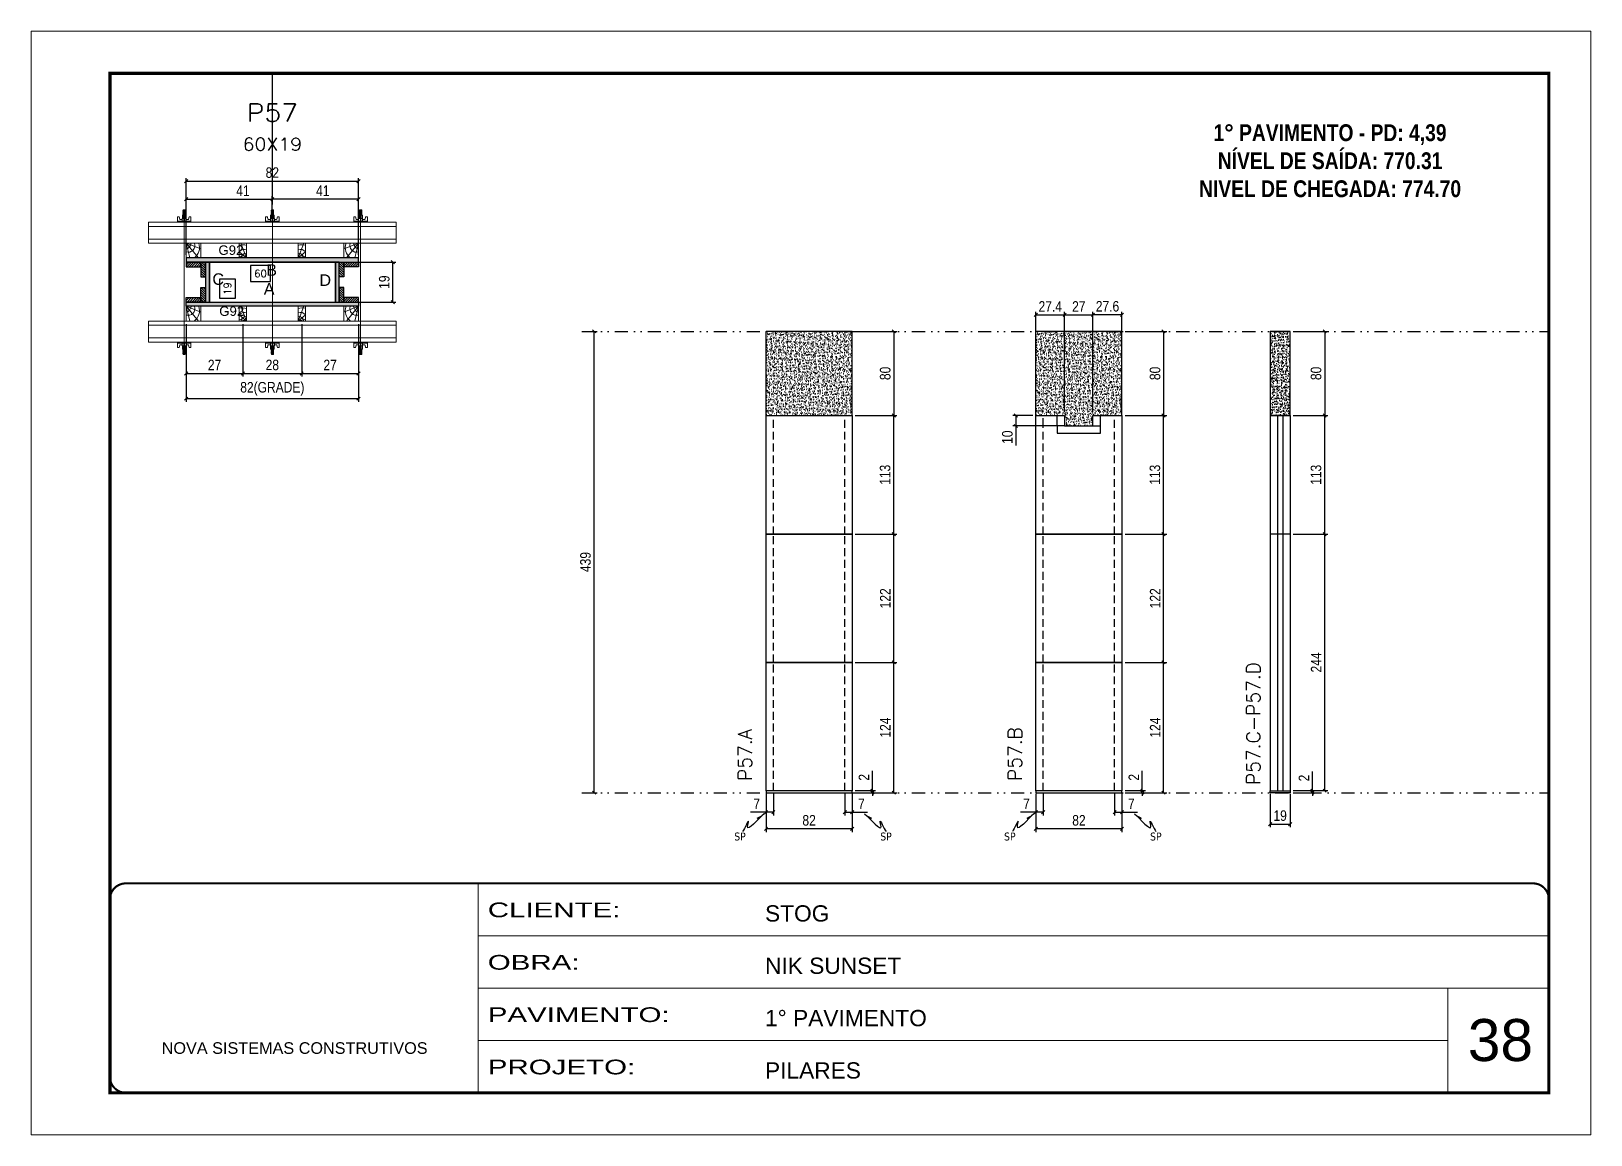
# Model space of a CAD drawing. Header units: millimetres. Extents: x 787 to 8287, y -592 to 17063.
# Drawn here: x 3010 to 4495, y 557 to 1607 of the extents above; entities that cross this region are included whole.
import ezdxf
from ezdxf.enums import TextEntityAlignment as Align

# ---------------------------------------------------------------- set-up
doc = ezdxf.new("R2010")
doc.units = ezdxf.units.MM
for name, pattern in [('CONTINUO', [0]), ('DASHED', [0.75, 0.5, -0.25]), ('DIVIDE2', [0.625, 0.25, -0.125, 0, -0.125, 0, -0.125]), ('HIDDEN', [0.375, 0.25, -0.125])]:
    doc.linetypes.add(name, pattern=pattern)
for name, color, linetype, lineweight in [('CARIMBO', 255, 'Continuous', 9), ('Folhas', 255, 'Continuous', 9), ('Hachura', 251, 'Continuous', 9), ('Madeira', 126, 'Continuous', 18), ('Perfil Metálico', 224, 'Continuous', 18), ('SARRAFO DE PRESSAO', 251, 'DASHED', 9), ('Texto Seção', 7, 'Continuous', 15)]:
    doc.layers.add(name, color=color, linetype=linetype, lineweight=lineweight)
for name, color, linetype in [('CHAPA', 1, 'Continuous'), ('COTA', 241, 'Continuous'), ('Cota Seção (2x)', 241, 'Continuous'), ('MEIO_PONT', 93, 'Continuous'), ('NOMENCLATURA', 7, 'Continuous'), ('Nível', 160, 'Continuous'), ('Painéis', 200, 'Continuous'), ('SARR_2.2x7', 40, 'Continuous'), ('SARRAFO', 251, 'Continuous'), ('Sarrafo de Pressão', 42, 'HIDDEN'), ('texto', 7, 'Continuous'), ('Texto de Titulo', 7, 'Continuous'), ('Texto Qtd Sarr', 242, 'Continuous'), ('TEXTO_GERAL', 7, 'Continuous')]:
    doc.layers.add(name, color=color, linetype=linetype)
doc.styles.add('ARIAL', font='arial.ttf')
doc.styles.add('COTA TECNICA', font='techl___.ttf', dxfattribs={"height": 10})
doc.styles.add('COTA TECNICA 2X', font='techl___.ttf', dxfattribs={"height": 10})
doc.styles.add('COTA TECNICA-50', font='techl___.ttf', dxfattribs={"height": 10})
doc.styles.add('REGUA-120', font='ROMANS.shx', dxfattribs={"height": 15})
doc.styles.add('ROMANC', font='techb___.ttf', dxfattribs={"height": 2.5})
doc.styles.add('ROMANS', font='romans.shx')
doc.styles.add('SANSSERIF', font='sas_____.pfb')
doc.styles.get("Standard").update_dxf_attribs({"font": 'arial.ttf'})
doc.styles.add('Tecnologia', font='')
doc.styles.get('Tecnologia').set_extended_font_data('Forgotten Futurist')
doc.dimstyles.new('COTA PAINEL-50', dxfattribs={"dimtxt": 10, "dimasz": 3, "dimexe": 3, "dimexo": 3, "dimgap": 3, "dimtad": 1, "dimdec": 1, "dimzin": 12, "dimdsep": 46, "dimtxsty": 'COTA TECNICA-50', "dimblk1": 'OBLIQUE', "dimblk2": 'OBLIQUE', "dimsah": 1, "dimcen": 0.9, "dimclrd": 4, "dimclre": 4, "dimclrt": 240, "dimadec": 1, "dimazin": 3, "dimtfac": 1, "dimtdec": 1, "dimtmove": 0, "dimatfit": 3, "dimfxl": 0, "dimtolj": 1, "dimtzin": 12, "dimarcsym": 0})
doc.dimstyles.new('PAINEL', dxfattribs={"dimtxt": 10, "dimasz": 3, "dimexe": 3, "dimexo": 3, "dimgap": 3, "dimtad": 1, "dimdec": 1, "dimzin": 12, "dimdsep": 46, "dimtxsty": 'COTA TECNICA', "dimblk1": 'OBLIQUE', "dimblk2": 'OBLIQUE', "dimsah": 1, "dimcen": 0.9, "dimclrd": 4, "dimclre": 4, "dimclrt": 240, "dimadec": 1, "dimazin": 3, "dimtfac": 1, "dimtdec": 1, "dimtmove": 0, "dimatfit": 3, "dimfxl": 0, "dimtolj": 1, "dimtzin": 12, "dimarcsym": 0})
doc.dimstyles.new('SECAO PILAR', dxfattribs={"dimtxt": 10, "dimasz": 3, "dimexe": 3, "dimexo": 3, "dimgap": 3, "dimtad": 1, "dimdec": 1, "dimlfac": 0.5, "dimzin": 12, "dimdsep": 46, "dimtxsty": 'COTA TECNICA 2X', "dimblk1": 'OBLIQUE', "dimblk2": 'OBLIQUE', "dimsah": 1, "dimcen": 0.9, "dimclrd": 256, "dimclre": 256, "dimclrt": 256, "dimadec": 1, "dimazin": 3, "dimtfac": 1, "dimtdec": 1, "dimtmove": 0, "dimatfit": 3, "dimfxl": 0, "dimtolj": 1, "dimtzin": 12, "dimarcsym": 0})
doc.dimstyles.new('SECÇÃO 2', dxfattribs={"dimtxt": 7, "dimasz": 6, "dimexe": 0.18, "dimexo": 2, "dimgap": -4, "dimtad": 3, "dimdec": 1, "dimlfac": 0.5, "dimzin": 12, "dimdsep": 46, "dimtxsty": 'ROMANS', "dimblk": 'ARCHTICK', "dimcen": 0.09, "dimse1": 1, "dimse2": 1, "dimsd1": 1, "dimsd2": 1, "dimclrd": 180, "dimclre": 5, "dimclrt": 1, "dimadec": 0, "dimazin": 3, "dimtfac": 1, "dimtdec": 1, "dimtofl": 0, "dimtmove": 0, "dimatfit": 3, "dimldrblk": 'ARCHTICK', "dimfxl": 0, "dimtolj": 1, "dimtzin": 0, "dimarcsym": 0})
doc.dimstyles.get("Standard").update_dxf_attribs({"dimtxt": 0.18, "dimasz": 0.18, "dimexe": 0.18, "dimexo": 0.0625, "dimgap": 0.09, "dimtad": 0, "dimtih": 1, "dimtoh": 1, "dimdec": 4, "dimzin": 0, "dimdsep": 46, "dimtxsty": 'Standard', "dimcen": 0.09, "dimadec": 0, "dimazin": 0, "dimtfac": 1, "dimtdec": 4, "dimtofl": 0, "dimtmove": 0, "dimatfit": 3, "dimfxl": 0, "dimtolj": 1, "dimtzin": 0, "dimarcsym": 0})
pattern_1 = [(225, (-6180.8114, -21542.1964), (1.12253202, -1.12253202), [])]
pattern_2 = [(225, (-5965.8114, -21542.1964), (1.12253202, -1.12253202), [])]
pattern_3 = [(135, (-19587.6677, 10852.1636), (-1.12253202, -1.12253202), [])]
pattern_4 = [(135, (-19607.6677, 10852.1636), (-1.12253202, -1.12253202), [])]

msp = doc.modelspace()

# ---------------------------------------------------------------- texts
at = {"layer": 'CARIMBO', "style": 'ARIAL'}
msp.add_text('38', height=40, dxfattribs=at).set_placement((4378.36, 627.11))
at = {"layer": 'NOMENCLATURA', "color": 2, "insert": (4247.24, 1545.1), "char_height": 16, "attachment_point": 2, "style": 'ROMANC'}
msp.add_mtext_dynamic_manual_height_columns('\\P1° PAVIMENTO - PD: 4,39\\PNÍVEL DE SAÍDA: 770.31\\PNIVEL DE CHEGADA: 774.70', width=328.3607, gutter_width=1, heights=[0], dxfattribs=at)
at = {"layer": 'texto', "color": 0, "char_height": 7.5, "attachment_point": 5}
for insert in [(3685.39, 840.7), (3824.41, 840.7), (3942.32, 840.7), (4081.34, 840.7)]:
    msp.add_mtext('{\\fTahoma|b0|i0|c0|p34;\\C4;SP}', dxfattribs=dict(at, insert=insert))
at = {"layer": 'Texto Seção', "char_height": 13, "width": 285.3299, "attachment_point": 7, "rotation": 90, "style": 'REGUA-120'}
for s, insert in [('\\pt52;P57.C-P57.D', (4180.77, 889.79)), ('P57.A', (3696.69, 893.63)), ('P57.B', (3953.63, 893.63))]:
    msp.add_mtext(s, dxfattribs=dict(at, insert=insert))
at = {"layer": 'TEXTO_GERAL', "color": 0, "linetype": 'Continuous', "style": 'SANSSERIF'}
for p in [(3188.79, 1398.66), (3189.54, 1340.64)]:
    msp.add_text('G92', height=9, dxfattribs=at).set_placement(p, align=Align.MIDDLE_LEFT)
at = {"layer": 'TEXTO_GERAL', "style": 'ARIAL'}
for s, p in [('B', (3239.4, 1379.76)), ('C', (3188.53, 1371.11)), ('A', (3237.06, 1361.79)), ('D', (3290.48, 1370.11))]:
    msp.add_text(s, height=11, dxfattribs=at).set_placement(p, align=Align.MIDDLE_CENTER)

# ---------------------------------------------------------------- blocks, each defined once
blk = doc.blocks.new('9999999999')
at = {"color": 30, "linetype": 'CONTINUO'}
for p, q in [((98564.6, 34230.2), (98564.6, 34429.4)), ((98564.6, 34379.6), (99584, 34379.6)), ((98564.6, 34329.8), (99488, 34329.8)), ((99584, 34329.8), (99488, 34329.8)), ((99488, 34329.8), (99488, 34230.2)), ((98564.6, 34280), (99488, 34280))]:
    blk.add_line(p, q, dxfattribs=at)
at = {"color": 30, "linetype": 'CONTINUO', "const_width": 2}
blk.add_lwpolyline([(99584, 34230.2), (99584, 34414.4, 0.414214), (99569, 34429.4), (98229, 34429.4, 0.414214), (98214, 34414.4), (98214, 34245.2, 0.414214), (98229, 34230.2), (99584, 34230.2)], format="xyb", dxfattribs=at)
at = {"layer": 'Folhas'}
blk.add_lwpolyline([(98139, 34190.2), (99624, 34190.2), (99624, 35240.2), (98139, 35240.2)], close=True, dxfattribs=at)
at = {"layer": 'Folhas', "color": 30, "const_width": 3}
blk.add_lwpolyline([(98214, 34230.2), (99584, 34230.2), (99584, 35200.2), (98214, 35200.2)], close=True, dxfattribs=at)
at = {"color": 7, "linetype": 'Continuous', "ltscale": 5, "style": 'ARIAL'}
for s, height, p in [('STOG', 15.48, (98837.7, 34393.1)), ('NIK SUNSET', 15.48, (98837.7, 34343.3)), ('1° PAVIMENTO', 15.483, (98837.7, 34293.5)), ('NOVA SISTEMAS CONSTRUTIVOS', 11.059, (98263.2, 34267.2)), ('PILARES', 15.48, (98837.7, 34243.7))]:
    blk.add_text(s, height=height, dxfattribs=at).set_placement(p)
at = {"layer": 'Folhas', "color": 7, "style": 'Tecnologia', "width": 1.5}
for s, p in [('CLIENTE:', (98573.7, 34397.2)), ('OBRA:', (98573.7, 34347.3)), ('PAVIMENTO:', (98573.7, 34297.5)), ('PROJETO:', (98573.7, 34247.7))]:
    blk.add_text(s, height=14, dxfattribs=at).set_placement(p)
blk = doc.blocks.new('titulo1')
at = {"layer": 'Defpoints', "color": 252, "linetype": 'HIDDEN', "ltscale": 2}
blk.add_line((0, 0), (0, 125), dxfattribs=at)
at = {"layer": 'Defpoints', "style": 'ROMANS', "oblique": 15}
blk.add_attdef('FOLHA', text='', height=10, dxfattribs=at).set_placement((0, 15.6), align=Align.MIDDLE_CENTER)
at = {"layer": 'Texto Qtd Sarr', "color": 3, "style": 'ROMANS', "oblique": 15}
for tag, height, p in [('TITULO', 17, (0, 71.4)), ('SEÇÃO', 12, (0, 41.5))]:
    blk.add_attdef(tag, text='', height=height, dxfattribs=at).set_placement(p, align=Align.MIDDLE_CENTER)
blk = doc.blocks.new('*D1086')
at = {"layer": 'Cota Seção (2x)', "color": 180, "lineweight": -2}
for p, q in [((3238.4, 1383.9), (3219.4, 1383.9)), ((3219.4, 1383.9), (3219.4, 1368.9)), ((3238.4, 1368.9), (3238.4, 1383.9)), ((3219.4, 1368.9), (3238.4, 1368.9))]:
    blk.add_line(p, q, dxfattribs=at)
at = {"layer": 'Defpoints', "color": 0}
for p in [(3300.1, 1364.9), (3180.1, 1349.2), (3300.1, 1349.2)]:
    blk.add_point(p, dxfattribs=at)
at = {"layer": 'Cota Seção (2x)', "color": 1, "insert": (3228.9, 1376.4), "char_height": 7, "attachment_point": 5, "style": 'ROMANS'}
blk.add_mtext('\\A1;60', dxfattribs=at)
blk = doc.blocks.new('_ArchTick')
at = {"color": 0, "linetype": 'ByBlock', "const_width": 0.15}
blk.add_lwpolyline([(-0.5, -0.5), (0.5, 0.5)], dxfattribs=at)
blk = doc.blocks.new('*D1087')
at = {"layer": 'Cota Seção (2x)', "color": 180, "lineweight": -2}
for p, q in [((3204.9, 1371.1), (3189.9, 1371.1)), ((3189.9, 1371.1), (3189.9, 1353.1)), ((3204.9, 1353.1), (3204.9, 1371.1)), ((3189.9, 1353.1), (3204.9, 1353.1))]:
    blk.add_line(p, q, dxfattribs=at)
at = {"layer": 'Defpoints', "color": 0}
for p in [(3180.1, 1387.2), (3208.9, 1387.2), (3180.1, 1349.2)]:
    blk.add_point(p, dxfattribs=at)
at = {"layer": 'Cota Seção (2x)', "color": 1, "insert": (3197.4, 1362.1), "char_height": 7, "attachment_point": 5, "rotation": 90, "style": 'ROMANS'}
blk.add_mtext('\\A1;19', dxfattribs=at)
blk = doc.blocks.new('_Oblique')
at = {"color": 0, "linetype": 'ByBlock', "lineweight": -2}
blk.add_line((-0.5, -0.5), (0.5, 0.5), dxfattribs=at)
blk = doc.blocks.new('*D1412')
at = {"layer": 'Cota Seção (2x)', "lineweight": -2}
for p, q in [((3306.7, 1387.2), (3357.8, 1387.2)), ((3354.8, 1349.2), (3354.8, 1387.2)), ((3306.7, 1349.2), (3357.8, 1349.2))]:
    blk.add_line(p, q, dxfattribs=at)
at = {"layer": 'Defpoints', "color": 0}
for p in [(3303.7, 1387.2), (3354.8, 1387.2), (3303.7, 1349.2)]:
    blk.add_point(p, dxfattribs=at)
at = {"layer": 'Cota Seção (2x)', "lineweight": -2, "xscale": 3, "yscale": 3, "zscale": 3}
for p, rotation in [((3354.8, 1387.2), 90), ((3354.8, 1349.2), 270)]:
    blk.add_blockref('_Oblique', p, dxfattribs=dict(at, rotation=rotation))
at = {"layer": 'Cota Seção (2x)', "insert": (3346.7, 1368.2), "char_height": 10, "attachment_point": 5, "rotation": 90, "style": 'COTA TECNICA 2X'}
blk.add_mtext('\\A1;19', dxfattribs=at)
blk = doc.blocks.new('*D1088')
at = {"layer": 'Cota Seção (2x)', "lineweight": -2}
for p, q in [((3158.1, 1328.2), (3158.1, 1254.4)), ((3322.1, 1328.2), (3322.1, 1254.4)), ((3158.1, 1257.4), (3322.1, 1257.4))]:
    blk.add_line(p, q, dxfattribs=at)
at = {"layer": 'Defpoints', "color": 0}
for p in [(3158.1, 1331.2), (3322.1, 1331.2), (3322.1, 1257.4)]:
    blk.add_point(p, dxfattribs=at)
at = {"layer": 'Cota Seção (2x)', "lineweight": -2, "xscale": 3, "yscale": 3, "zscale": 3, "rotation": 180}
blk.add_blockref('_Oblique', (3158.1, 1257.4), dxfattribs=at)
at = {"layer": 'Cota Seção (2x)', "lineweight": -2, "xscale": 3, "yscale": 3, "zscale": 3}
blk.add_blockref('_Oblique', (3322.1, 1257.4), dxfattribs=at)
at = {"layer": 'Cota Seção (2x)', "insert": (3240.1, 1266.7), "char_height": 10, "attachment_point": 5, "style": 'COTA TECNICA 2X'}
blk.add_mtext('\\A1;82(GRADE)', dxfattribs=at)
blk = doc.blocks.new('*D1089')
at = {"layer": 'Cota Seção (2x)', "lineweight": -2}
for p, q in [((3268.1, 1328.2), (3268.1, 1278.3)), ((3322.1, 1328.2), (3322.1, 1278.3)), ((3268.1, 1281.3), (3322.1, 1281.3))]:
    blk.add_line(p, q, dxfattribs=at)
at = {"layer": 'Defpoints', "color": 0}
for p in [(3268.1, 1331.2), (3322.1, 1331.2), (3322.1, 1281.3)]:
    blk.add_point(p, dxfattribs=at)
at = {"layer": 'Cota Seção (2x)', "lineweight": -2, "xscale": 3, "yscale": 3, "zscale": 3, "rotation": 180}
blk.add_blockref('_Oblique', (3268.1, 1281.3), dxfattribs=at)
at = {"layer": 'Cota Seção (2x)', "lineweight": -2, "xscale": 3, "yscale": 3, "zscale": 3}
blk.add_blockref('_Oblique', (3322.1, 1281.3), dxfattribs=at)
at = {"layer": 'Cota Seção (2x)', "insert": (3295.1, 1289.4), "char_height": 10, "attachment_point": 5, "style": 'COTA TECNICA 2X'}
blk.add_mtext('\\A1;27', dxfattribs=at)
blk = doc.blocks.new('*D1090')
at = {"layer": 'Cota Seção (2x)', "lineweight": -2}
for p, q in [((3158.1, 1328.2), (3158.1, 1278.3)), ((3212.1, 1328.2), (3212.1, 1278.3)), ((3158.1, 1281.3), (3212.1, 1281.3))]:
    blk.add_line(p, q, dxfattribs=at)
at = {"layer": 'Defpoints', "color": 0}
for p in [(3158.1, 1331.2), (3212.1, 1331.2), (3212.1, 1281.3)]:
    blk.add_point(p, dxfattribs=at)
at = {"layer": 'Cota Seção (2x)', "lineweight": -2, "xscale": 3, "yscale": 3, "zscale": 3, "rotation": 180}
blk.add_blockref('_Oblique', (3158.1, 1281.3), dxfattribs=at)
at = {"layer": 'Cota Seção (2x)', "lineweight": -2, "xscale": 3, "yscale": 3, "zscale": 3}
blk.add_blockref('_Oblique', (3212.1, 1281.3), dxfattribs=at)
at = {"layer": 'Cota Seção (2x)', "insert": (3185.1, 1289.4), "char_height": 10, "attachment_point": 5, "style": 'COTA TECNICA 2X'}
blk.add_mtext('\\A1;27', dxfattribs=at)
blk = doc.blocks.new('*D1091')
at = {"layer": 'Cota Seção (2x)', "lineweight": -2}
for p, q in [((3212.1, 1328.2), (3212.1, 1278.3)), ((3268.1, 1328.2), (3268.1, 1278.3)), ((3212.1, 1281.3), (3268.1, 1281.3))]:
    blk.add_line(p, q, dxfattribs=at)
at = {"layer": 'Defpoints', "color": 0}
for p in [(3212.1, 1331.2), (3268.1, 1331.2), (3268.1, 1281.3)]:
    blk.add_point(p, dxfattribs=at)
at = {"layer": 'Cota Seção (2x)', "lineweight": -2, "xscale": 3, "yscale": 3, "zscale": 3, "rotation": 180}
blk.add_blockref('_Oblique', (3212.1, 1281.3), dxfattribs=at)
at = {"layer": 'Cota Seção (2x)', "lineweight": -2, "xscale": 3, "yscale": 3, "zscale": 3}
blk.add_blockref('_Oblique', (3268.1, 1281.3), dxfattribs=at)
at = {"layer": 'Cota Seção (2x)', "insert": (3240.1, 1289.4), "char_height": 10, "attachment_point": 5, "style": 'COTA TECNICA 2X'}
blk.add_mtext('\\A1;28', dxfattribs=at)
blk = doc.blocks.new('*D1092')
at = {"layer": 'Cota Seção (2x)', "lineweight": -2}
for p, q in [((3158.1, 1394.2), (3158.1, 1467.3)), ((3158.1, 1464.3), (3322.1, 1464.3)), ((3322.1, 1394.2), (3322.1, 1467.3))]:
    blk.add_line(p, q, dxfattribs=at)
at = {"layer": 'Defpoints', "color": 0}
for p in [(3322.1, 1464.3), (3158.1, 1391.2), (3322.1, 1391.2)]:
    blk.add_point(p, dxfattribs=at)
at = {"layer": 'Cota Seção (2x)', "lineweight": -2, "xscale": 3, "yscale": 3, "zscale": 3, "rotation": 180}
blk.add_blockref('_Oblique', (3158.1, 1464.3), dxfattribs=at)
at = {"layer": 'Cota Seção (2x)', "lineweight": -2, "xscale": 3, "yscale": 3, "zscale": 3}
blk.add_blockref('_Oblique', (3322.1, 1464.3), dxfattribs=at)
at = {"layer": 'Cota Seção (2x)', "insert": (3240.1, 1472.4), "char_height": 10, "attachment_point": 5, "style": 'COTA TECNICA 2X'}
blk.add_mtext('\\A1;82', dxfattribs=at)
blk = doc.blocks.new('*D1093')
at = {"layer": 'Cota Seção (2x)', "lineweight": -2}
for p, q in [((3158.1, 1428.2), (3158.1, 1450.1)), ((3158.1, 1447.1), (3240.1, 1447.1)), ((3240.1, 1428.2), (3240.1, 1450.1))]:
    blk.add_line(p, q, dxfattribs=at)
at = {"layer": 'Defpoints', "color": 0}
for p in [(3240.1, 1447.1), (3158.1, 1425.2), (3240.1, 1425.2)]:
    blk.add_point(p, dxfattribs=at)
at = {"layer": 'Cota Seção (2x)', "lineweight": -2, "xscale": 3, "yscale": 3, "zscale": 3, "rotation": 180}
blk.add_blockref('_Oblique', (3158.1, 1447.1), dxfattribs=at)
at = {"layer": 'Cota Seção (2x)', "lineweight": -2, "xscale": 3, "yscale": 3, "zscale": 3}
blk.add_blockref('_Oblique', (3240.1, 1447.1), dxfattribs=at)
at = {"layer": 'Cota Seção (2x)', "insert": (3212.1, 1455.2), "char_height": 10, "attachment_point": 5, "style": 'COTA TECNICA 2X'}
blk.add_mtext('\\A1;41', dxfattribs=at)
blk = doc.blocks.new('*D1094')
at = {"layer": 'Cota Seção (2x)', "lineweight": -2}
for p, q in [((3240.1, 1428.2), (3240.1, 1450.1)), ((3322.1, 1447.1), (3240.1, 1447.1)), ((3322.1, 1428.2), (3322.1, 1450.1))]:
    blk.add_line(p, q, dxfattribs=at)
at = {"layer": 'Defpoints', "color": 0}
for p in [(3240.1, 1447.1), (3240.1, 1425.2), (3322.1, 1425.2)]:
    blk.add_point(p, dxfattribs=at)
at = {"layer": 'Cota Seção (2x)', "lineweight": -2, "xscale": 3, "yscale": 3, "zscale": 3, "rotation": 180}
blk.add_blockref('_Oblique', (3240.1, 1447.1), dxfattribs=at)
at = {"layer": 'Cota Seção (2x)', "lineweight": -2, "xscale": 3, "yscale": 3, "zscale": 3}
blk.add_blockref('_Oblique', (3322.1, 1447.1), dxfattribs=at)
at = {"layer": 'Cota Seção (2x)', "insert": (3288.1, 1455.2), "char_height": 10, "attachment_point": 5, "style": 'COTA TECNICA 2X'}
blk.add_mtext('\\A1;41', dxfattribs=at)
blk = doc.blocks.new('C')
at = {"layer": 'Hachura', "color": 0}
for p, q in [((0, 3.22), (0, -3.22)), ((0.45, 3.22), (0, 3.22)), ((0.46, 3.16), (0, 3.16)), ((0.46, 3.05), (0, 3.05)), ((0.46, 2.88), (0, 2.88)), ((0, 2.75), (0, -1.16)), ((0.46, 2.65), (0, 2.65)), ((0.46, 2.23), (0, 2.23)), ((0.46, 1.51), (0, 1.51)), ((0.39, 0.49), (0.17, 0.49)), ((0.45, -3.23), (0.45, 3.22)), ((0.45, 3.22), (2.58, 3.22)), ((1.74, 0.97), (0.45, 0.97)), ((1.45, 0.1), (0.45, 0.1)), ((1.35, 1.94), (1.35, 0.96)), ((2.58, 2.39), (1.47, 2.09)), ((1.74, -0.97), (1.74, 0.97)), ((1.74, 0.97), (1.74, 0.84)), ((1.74, 0.97), (1.74, 0.84)), ((1.74, 0.84), (3.35, 0.84)), ((3.35, 0.45), (1.74, 0.45)), ((2.58, 3.22), (2.58, 2.39)), ((3.32, 0.84), (3.32, -0.84)), ((3.35, 0.84), (3.35, -0.84)), ((3.68, 0.45), (3.35, 0.45)), ((3.84, -0.52), (3.35, 0.45)), ((3.35, 0.06), (3.67, -0.57)), ((3.68, 0.45), (4.16, -0.52)), ((3.72, 0.5), (4.25, -0.57)), ((4.37, -0.55), (3.83, 0.53)), ((4.15, 0.45), (3.93, 0.45)), ((4.42, -0.52), (3.93, 0.45)), ((4.15, 0.45), (4.26, 0.45)), ((4.26, 0.45), (4.74, -0.52)), ((4.3, 0.5), (4.83, -0.57)), ((4.95, -0.55), (4.41, 0.53)), ((4.51, 0.45), (4.84, 0.45)), ((5, -0.52), (4.51, 0.45)), ((4.84, 0.45), (5.32, -0.52)), ((4.88, 0.5), (5.41, -0.57)), ((5.53, -0.55), (4.99, 0.53)), ((5.58, -0.52), (5.09, 0.45)), ((5.42, 0.45), (5.09, 0.45)), ((5.58, -0.52), (5.09, 0.45)), ((5.42, 0.45), (5.74, -0.19)), ((5.46, 0.5), (5.74, -0.07)), ((5.74, 0.19), (5.57, 0.53)), ((5.74, 0.32), (5.68, 0.45)), ((5.68, 0.45), (5.74, 0.45)), ((5.74, 0.45), (5.9, 0.29)), ((5.74, 0.45), (5.74, -0.52)), ((5.9, -0.36), (5.9, 0.29)), ((0.45, 0), (0, 0)), ((0.46, -1.52), (0, -1.52)), ((0.46, -2.23), (0, -2.23)), ((0.46, -2.65), (0, -2.65)), ((0.46, -2.88), (0, -2.88)), ((0.46, -3.05), (0, -3.05)), ((0.46, -3.16), (0, -3.16)), ((0, -3.22), (2.57, -3.22)), ((0.08, -0.48), (0.29, -0.48)), ((0.29, -0.48), (0.4, -0.48)), ((0.45, 0), (0.45, -0.97)), ((0.45, -0.16), (1.45, -0.16)), ((0.45, -0.65), (0.45, -0.32)), ((0.45, -3.23), (0.45, -0.65)), ((0.45, -0.97), (1.74, -0.97)), ((1.35, -1.94), (1.35, -0.97)), ((2.58, -2.39), (1.47, -2.1)), ((3.35, -0.32), (1.74, -0.32)), ((3.35, -0.84), (1.74, -0.84)), ((2.58, -3.23), (2.58, -2.39)), ((3.35, -0.07), (3.58, -0.52)), ((3.35, -0.52), (3.58, -0.52)), ((3.84, -0.52), (4.16, -0.52)), ((4.42, -0.52), (4.74, -0.52)), ((4.63, -0.52), (4.74, -0.52)), ((5, -0.52), (5.32, -0.52)), ((5.58, -0.52), (5.74, -0.52)), ((5.74, -0.52), (5.9, -0.36)), ((5.74, -0.52), (5.74, -0.52))]:
    blk.add_line(p, q, dxfattribs=at)
for centre, radius, start, end in [((1.52, 1.94), 0.161, 104.74356, 180), ((1.44, -0.03), 0.129, 272.69497, 87.30503), ((3.81, 0.39), 0.143, 25.56881, 154.43119), ((4.39, 0.39), 0.143, 25.56881, 154.43119), ((4.97, 0.39), 0.143, 25.56881, 154.43119), ((5.55, 0.39), 0.143, 25.56881, 154.43119), ((0.17, -0.37), 0.174, 221.74404, 317.85924), ((1.52, -1.94), 0.161, 180, 255.25644), ((3.71, -0.4), 0.174, 222.14076, 318.25596), ((4.29, -0.4), 0.174, 222.14076, 318.25596), ((4.87, -0.4), 0.174, 222.14076, 318.25596), ((5.45, -0.4), 0.174, 222.14076, 318.25596), ((5.61, -0.4), 0.174, 317.85924, 318.25596)]:
    blk.add_arc(centre, radius, start, end, dxfattribs=at)
blk = doc.blocks.new('PONTALETE')
at = {"layer": 'Madeira'}
for q in [(2.71, 7), (7, 5.76), (7, 1.74)]:
    blk.add_line((0, 0), q, dxfattribs=at)
blk.add_lwpolyline([(0, 0), (7, 0), (7, 7), (0, 7)], close=True, dxfattribs=at)
for centre, radius, start, end in [((2.04, 0.06), 6.23, 37.28179, 109.09128), ((1.09, 0.9), 3.19, 343.60304, 109.98471), ((-0.21, -0.78), 3.09, 14.63219, 86.0383)]:
    blk.add_arc(centre, radius, start, end, dxfattribs=at)
blk = doc.blocks.new('MEIO PONTALETE')
at = {"layer": 'Madeira'}
for q in [(2.71, 7), (3.5, 2.88), (3.5, 0.87)]:
    blk.add_line((0, 0), q, dxfattribs=at)
blk.add_lwpolyline([(0, 0), (3.5, 0), (3.5, 7), (0, 7)], close=True, dxfattribs=at)
for centre, radius, start, end in [((2.04, 0.06), 6.23, 76.44987, 109.09128), ((1.09, 0.9), 3.19, 40.90626, 109.98471), ((-0.21, -0.78), 3.09, 14.63219, 86.0383)]:
    blk.add_arc(centre, radius, start, end, dxfattribs=at)
blk = doc.blocks.new('*D1397')
at = {"layer": 'COTA', "color": 4, "lineweight": -2}
for p, q in [((3537.7, 1321.4), (3549.5, 1321.4)), ((3546.5, 882.4), (3546.5, 1321.4)), ((3537.7, 882.4), (3549.5, 882.4))]:
    blk.add_line(p, q, dxfattribs=at)
at = {"layer": 'Defpoints', "color": 0}
for p in [(3534.7, 1321.4), (3546.5, 1321.4), (3534.7, 882.4)]:
    blk.add_point(p, dxfattribs=at)
at = {"layer": 'COTA', "color": 4, "lineweight": -2, "xscale": 3, "yscale": 3, "zscale": 3}
for p, rotation in [((3546.5, 1321.4), 90), ((3546.5, 882.4), 270)]:
    blk.add_blockref('_Oblique', p, dxfattribs=dict(at, rotation=rotation))
at = {"layer": 'COTA', "color": 240, "insert": (3538.3, 1101.9), "char_height": 10, "attachment_point": 5, "rotation": 90, "style": 'COTA TECNICA-50'}
blk.add_mtext('\\A1;439', dxfattribs=at)
blk = doc.blocks.new('*D917')
at = {"layer": 'COTA', "color": 4, "lineweight": -2}
for p, q in [((3710.2, 881.4), (3710.2, 845)), ((3792.2, 881.4), (3792.2, 845)), ((3792.2, 848), (3710.2, 848))]:
    blk.add_line(p, q, dxfattribs=at)
at = {"layer": 'Defpoints', "color": 0}
for p in [(3710.2, 884.4), (3792.2, 884.4), (3710.2, 848)]:
    blk.add_point(p, dxfattribs=at)
at = {"layer": 'COTA', "color": 4, "lineweight": -2, "xscale": 3, "yscale": 3, "zscale": 3, "rotation": 180}
blk.add_blockref('_Oblique', (3710.2, 848), dxfattribs=at)
at = {"layer": 'COTA', "color": 4, "lineweight": -2, "xscale": 3, "yscale": 3, "zscale": 3}
blk.add_blockref('_Oblique', (3792.2, 848), dxfattribs=at)
at = {"layer": 'COTA', "color": 240, "insert": (3751.2, 856.1), "char_height": 10, "attachment_point": 5, "style": 'COTA TECNICA'}
blk.add_mtext('\\A1;82', dxfattribs=at)
blk = doc.blocks.new('*D918')
at = {"layer": 'COTA', "color": 4, "lineweight": -2}
for p, q in [((3785.2, 881.4), (3785.2, 860.9)), ((3792.2, 879.4), (3792.2, 860.9)), ((3785.2, 863.9), (3792.2, 863.9)), ((3792.2, 863.9), (3806.9, 863.9))]:
    blk.add_line(p, q, dxfattribs=at)
at = {"layer": 'Defpoints', "color": 0}
for p in [(3785.2, 884.4), (3792.2, 882.4), (3792.2, 863.9)]:
    blk.add_point(p, dxfattribs=at)
at = {"layer": 'COTA', "color": 4, "lineweight": -2, "xscale": 3, "yscale": 3, "zscale": 3, "rotation": 180}
blk.add_blockref('_Oblique', (3785.2, 863.9), dxfattribs=at)
at = {"layer": 'COTA', "color": 4, "lineweight": -2, "xscale": 3, "yscale": 3, "zscale": 3}
blk.add_blockref('_Oblique', (3792.2, 863.9), dxfattribs=at)
at = {"layer": 'COTA', "color": 240, "insert": (3801, 871.9), "char_height": 10, "attachment_point": 5, "style": 'COTA TECNICA-50'}
blk.add_mtext('\\A1;7', dxfattribs=at)
blk = doc.blocks.new('*D919')
at = {"layer": 'COTA', "color": 4, "lineweight": -2}
for p, q in [((3710.2, 879.4), (3710.2, 860.9)), ((3717.2, 881.4), (3717.2, 860.9)), ((3710.2, 863.9), (3695.4, 863.9)), ((3717.2, 863.9), (3710.2, 863.9))]:
    blk.add_line(p, q, dxfattribs=at)
at = {"layer": 'Defpoints', "color": 0}
for p in [(3710.2, 882.4), (3717.2, 884.4), (3710.2, 863.9)]:
    blk.add_point(p, dxfattribs=at)
at = {"layer": 'COTA', "color": 4, "lineweight": -2, "xscale": 3, "yscale": 3, "zscale": 3, "rotation": 180}
blk.add_blockref('_Oblique', (3710.2, 863.9), dxfattribs=at)
at = {"layer": 'COTA', "color": 4, "lineweight": -2, "xscale": 3, "yscale": 3, "zscale": 3}
blk.add_blockref('_Oblique', (3717.2, 863.9), dxfattribs=at)
at = {"layer": 'COTA', "color": 240, "insert": (3701.3, 871.9), "char_height": 10, "attachment_point": 5, "style": 'COTA TECNICA-50'}
blk.add_mtext('\\A1;7', dxfattribs=at)
blk = doc.blocks.new('*D920')
at = {"layer": 'COTA', "color": 4, "linetype": 'ByBlock', "lineweight": -2}
for p, q in [((3795.2, 1006.4), (3834.8, 1006.4)), ((3831.8, 882.4), (3831.8, 1006.4)), ((3795.2, 882.4), (3834.8, 882.4))]:
    blk.add_line(p, q, dxfattribs=at)
at = {"layer": 'Defpoints', "color": 0, "linetype": 'ByBlock'}
for p in [(3792.2, 1006.4), (3831.8, 1006.4), (3792.2, 882.4)]:
    blk.add_point(p, dxfattribs=at)
at = {"layer": 'COTA', "color": 4, "linetype": 'ByBlock', "lineweight": -2, "xscale": 3, "yscale": 3, "zscale": 3}
for p, rotation in [((3831.8, 1006.4), 90), ((3831.8, 882.4), 270)]:
    blk.add_blockref('_Oblique', p, dxfattribs=dict(at, rotation=rotation))
at = {"layer": 'COTA', "color": 240, "linetype": 'ByBlock', "insert": (3823.7, 944.4), "char_height": 10, "attachment_point": 5, "rotation": 90, "style": 'COTA TECNICA'}
blk.add_mtext('\\A1;124', dxfattribs=at)
blk = doc.blocks.new('*D921')
at = {"layer": 'COTA', "color": 4, "lineweight": -2}
for p, q in [((3811.4, 884.4), (3811.4, 903.2)), ((3795.2, 884.4), (3814.4, 884.4)), ((3795.2, 882.4), (3814.4, 882.4)), ((3811.4, 882.4), (3811.4, 884.4)), ((3811.4, 882.4), (3811.4, 879.4))]:
    blk.add_line(p, q, dxfattribs=at)
at = {"layer": 'Defpoints', "color": 0}
for p in [(3792.2, 884.4), (3792.2, 882.4), (3811.4, 882.4)]:
    blk.add_point(p, dxfattribs=at)
at = {"layer": 'COTA', "color": 4, "lineweight": -2, "xscale": 3, "yscale": 3, "zscale": 3}
for p, rotation in [((3811.4, 884.4), 270), ((3811.4, 882.4), 90)]:
    blk.add_blockref('_Oblique', p, dxfattribs=dict(at, rotation=rotation))
at = {"layer": 'COTA', "color": 240, "insert": (3803.4, 897.1), "char_height": 10, "attachment_point": 5, "rotation": 90, "style": 'COTA TECNICA-50'}
blk.add_mtext('\\A1;2', dxfattribs=at)
blk = doc.blocks.new('*D922')
at = {"layer": 'COTA', "color": 4, "linetype": 'ByBlock', "lineweight": -2}
for p, q in [((3795.2, 1006.4), (3834.8, 1006.4)), ((3831.8, 882.4), (3831.8, 1006.4)), ((3795.2, 882.4), (3834.8, 882.4))]:
    blk.add_line(p, q, dxfattribs=at)
at = {"layer": 'Defpoints', "color": 0, "linetype": 'ByBlock'}
for p in [(3792.2, 1006.4), (3831.8, 1006.4), (3792.2, 882.4)]:
    blk.add_point(p, dxfattribs=at)
at = {"layer": 'COTA', "color": 4, "linetype": 'ByBlock', "lineweight": -2, "xscale": 3, "yscale": 3, "zscale": 3}
for p, rotation in [((3831.8, 1006.4), 90), ((3831.8, 882.4), 270)]:
    blk.add_blockref('_Oblique', p, dxfattribs=dict(at, rotation=rotation))
at = {"layer": 'COTA', "color": 240, "linetype": 'ByBlock', "insert": (3823.7, 944.4), "char_height": 10, "attachment_point": 5, "rotation": 90, "style": 'COTA TECNICA'}
blk.add_mtext('\\A1;124', dxfattribs=at)
blk = doc.blocks.new('*D923')
at = {"layer": 'COTA', "color": 4, "lineweight": -2}
for p, q in [((3795.2, 1241.4), (3834.8, 1241.4)), ((3831.8, 1128.4), (3831.8, 1241.4)), ((3795.2, 1128.4), (3834.8, 1128.4))]:
    blk.add_line(p, q, dxfattribs=at)
at = {"layer": 'Defpoints', "color": 0}
for p in [(3792.2, 1241.4), (3831.8, 1241.4), (3792.2, 1128.4)]:
    blk.add_point(p, dxfattribs=at)
at = {"layer": 'COTA', "color": 4, "lineweight": -2, "xscale": 3, "yscale": 3, "zscale": 3}
for p, rotation in [((3831.8, 1241.4), 90), ((3831.8, 1128.4), 270)]:
    blk.add_blockref('_Oblique', p, dxfattribs=dict(at, rotation=rotation))
at = {"layer": 'COTA', "color": 240, "insert": (3823.6, 1184.9), "char_height": 10, "attachment_point": 5, "rotation": 90, "style": 'COTA TECNICA-50'}
blk.add_mtext('\\A1;113', dxfattribs=at)
blk = doc.blocks.new('*D924')
at = {"layer": 'COTA', "color": 4, "lineweight": -2}
for p, q in [((3795.2, 1321.4), (3834.8, 1321.4)), ((3831.8, 1321.4), (3831.8, 1241.4)), ((3795.2, 1241.4), (3834.8, 1241.4))]:
    blk.add_line(p, q, dxfattribs=at)
at = {"layer": 'Defpoints', "color": 0}
for p in [(3792.2, 1321.4), (3792.2, 1241.4), (3831.8, 1241.4)]:
    blk.add_point(p, dxfattribs=at)
at = {"layer": 'COTA', "color": 4, "lineweight": -2, "xscale": 3, "yscale": 3, "zscale": 3}
for p, rotation in [((3831.8, 1321.4), 90), ((3831.8, 1241.4), 270)]:
    blk.add_blockref('_Oblique', p, dxfattribs=dict(at, rotation=rotation))
at = {"layer": 'COTA', "color": 240, "insert": (3823.7, 1281.4), "char_height": 10, "attachment_point": 5, "rotation": 90, "style": 'COTA TECNICA-50'}
blk.add_mtext('\\A1;80', dxfattribs=at)
blk = doc.blocks.new('*D925')
at = {"layer": 'COTA', "color": 4, "lineweight": -2}
for p, q in [((4190.2, 881.4), (4190.2, 849.5)), ((4209.2, 881.4), (4209.2, 849.5)), ((4190.2, 852.5), (4209.2, 852.5))]:
    blk.add_line(p, q, dxfattribs=at)
at = {"layer": 'Defpoints', "color": 0}
for p in [(4190.2, 884.4), (4209.2, 884.4), (4209.2, 852.5)]:
    blk.add_point(p, dxfattribs=at)
at = {"layer": 'COTA', "color": 4, "lineweight": -2, "xscale": 3, "yscale": 3, "zscale": 3, "rotation": 180}
blk.add_blockref('_Oblique', (4190.2, 852.5), dxfattribs=at)
at = {"layer": 'COTA', "color": 4, "lineweight": -2, "xscale": 3, "yscale": 3, "zscale": 3}
blk.add_blockref('_Oblique', (4209.2, 852.5), dxfattribs=at)
at = {"layer": 'COTA', "color": 240, "insert": (4199.7, 860.6), "char_height": 10, "attachment_point": 5, "style": 'COTA TECNICA'}
blk.add_mtext('\\A1;19', dxfattribs=at)
blk = doc.blocks.new('*D926')
at = {"layer": 'COTA', "color": 4, "lineweight": -2}
for p, q in [((4230.4, 884.4), (4230.4, 902.5)), ((4212.2, 884.4), (4233.4, 884.4)), ((4212.2, 882.4), (4233.4, 882.4)), ((4230.4, 882.4), (4230.4, 884.4)), ((4230.4, 882.4), (4230.4, 879.4))]:
    blk.add_line(p, q, dxfattribs=at)
at = {"layer": 'Defpoints', "color": 0}
for p in [(4209.2, 884.4), (4209.2, 882.4), (4230.4, 884.4)]:
    blk.add_point(p, dxfattribs=at)
at = {"layer": 'COTA', "color": 4, "lineweight": -2, "xscale": 3, "yscale": 3, "zscale": 3}
for p, rotation in [((4230.4, 884.4), 270), ((4230.4, 882.4), 90)]:
    blk.add_blockref('_Oblique', p, dxfattribs=dict(at, rotation=rotation))
at = {"layer": 'COTA', "color": 240, "insert": (4222.4, 896.4), "char_height": 10, "attachment_point": 5, "rotation": 90, "style": 'COTA TECNICA-50'}
blk.add_mtext('\\A1;2', dxfattribs=at)
blk = doc.blocks.new('*D1398')
at = {"layer": 'COTA', "color": 4, "linetype": 'ByBlock', "lineweight": -2}
for p, q in [((4212.2, 1321.4), (4245.1, 1321.4)), ((4242.1, 1321.4), (4242.1, 1241.4)), ((4212.2, 1241.4), (4245.1, 1241.4))]:
    blk.add_line(p, q, dxfattribs=at)
at = {"layer": 'Defpoints', "color": 0, "linetype": 'ByBlock'}
for p in [(4209.2, 1321.4), (4209.2, 1241.4), (4242.1, 1241.4)]:
    blk.add_point(p, dxfattribs=at)
at = {"layer": 'COTA', "color": 4, "linetype": 'ByBlock', "lineweight": -2, "xscale": 3, "yscale": 3, "zscale": 3}
for p, rotation in [((4242.1, 1321.4), 90), ((4242.1, 1241.4), 270)]:
    blk.add_blockref('_Oblique', p, dxfattribs=dict(at, rotation=rotation))
at = {"layer": 'COTA', "color": 240, "linetype": 'ByBlock', "insert": (4233.9, 1281.4), "char_height": 10, "attachment_point": 5, "rotation": 90, "style": 'COTA TECNICA'}
blk.add_mtext('\\A1;80', dxfattribs=at)
blk = doc.blocks.new('*D1382')
at = {"layer": 'COTA', "color": 4, "lineweight": -2}
for p, q in [((4212.2, 1241.4), (4245.1, 1241.4)), ((4242.1, 1128.4), (4242.1, 1241.4)), ((4212.2, 1128.4), (4245.1, 1128.4))]:
    blk.add_line(p, q, dxfattribs=at)
at = {"layer": 'Defpoints', "color": 0}
for p in [(4209.2, 1241.4), (4242.1, 1241.4), (4209.2, 1128.4)]:
    blk.add_point(p, dxfattribs=at)
at = {"layer": 'COTA', "color": 4, "lineweight": -2, "xscale": 3, "yscale": 3, "zscale": 3}
for p, rotation in [((4242.1, 1241.4), 90), ((4242.1, 1128.4), 270)]:
    blk.add_blockref('_Oblique', p, dxfattribs=dict(at, rotation=rotation))
at = {"layer": 'COTA', "color": 240, "insert": (4233.9, 1184.9), "char_height": 10, "attachment_point": 5, "rotation": 90, "style": 'COTA TECNICA-50'}
blk.add_mtext('\\A1;113', dxfattribs=at)
blk = doc.blocks.new('*D840')
at = {"layer": 'COTA', "color": 4, "lineweight": -2}
for p, q in [((3795.2, 1128.4), (3834.8, 1128.4)), ((3831.8, 1006.4), (3831.8, 1128.4)), ((3795.2, 1006.4), (3834.8, 1006.4))]:
    blk.add_line(p, q, dxfattribs=at)
at = {"layer": 'Defpoints', "color": 0}
for p in [(3792.2, 1128.4), (3831.8, 1128.4), (3792.2, 1006.4)]:
    blk.add_point(p, dxfattribs=at)
at = {"layer": 'COTA', "color": 4, "lineweight": -2, "xscale": 3, "yscale": 3, "zscale": 3}
for p, rotation in [((3831.8, 1128.4), 90), ((3831.8, 1006.4), 270)]:
    blk.add_blockref('_Oblique', p, dxfattribs=dict(at, rotation=rotation))
at = {"layer": 'COTA', "color": 240, "insert": (3823.7, 1067.4), "char_height": 10, "attachment_point": 5, "rotation": 90, "style": 'COTA TECNICA-50'}
blk.add_mtext('\\A1;122', dxfattribs=at)
blk = doc.blocks.new('*D1383')
at = {"layer": 'COTA', "color": 4, "lineweight": -2}
for p, q in [((4212.2, 1128.4), (4245.1, 1128.4)), ((4242.1, 884.4), (4242.1, 1128.4)), ((4212.2, 884.4), (4245.1, 884.4))]:
    blk.add_line(p, q, dxfattribs=at)
at = {"layer": 'Defpoints', "color": 0}
for p in [(4209.2, 1128.4), (4242.1, 1128.4), (4209.2, 884.4)]:
    blk.add_point(p, dxfattribs=at)
at = {"layer": 'COTA', "color": 4, "lineweight": -2, "xscale": 3, "yscale": 3, "zscale": 3}
for p, rotation in [((4242.1, 1128.4), 90), ((4242.1, 884.4), 270)]:
    blk.add_blockref('_Oblique', p, dxfattribs=dict(at, rotation=rotation))
at = {"layer": 'COTA', "color": 240, "insert": (4234, 1006.4), "char_height": 10, "attachment_point": 5, "rotation": 90, "style": 'COTA TECNICA'}
blk.add_mtext('\\A1;244', dxfattribs=at)
blk = doc.blocks.new('*D841')
at = {"layer": 'COTA', "color": 4, "lineweight": -2}
for p, q in [((3967.1, 881.4), (3967.1, 845)), ((4049.1, 881.4), (4049.1, 845)), ((4049.1, 848), (3967.1, 848))]:
    blk.add_line(p, q, dxfattribs=at)
at = {"layer": 'Defpoints', "color": 0}
for p in [(3967.1, 884.4), (4049.1, 884.4), (3967.1, 848)]:
    blk.add_point(p, dxfattribs=at)
at = {"layer": 'COTA', "color": 4, "lineweight": -2, "xscale": 3, "yscale": 3, "zscale": 3, "rotation": 180}
blk.add_blockref('_Oblique', (3967.1, 848), dxfattribs=at)
at = {"layer": 'COTA', "color": 4, "lineweight": -2, "xscale": 3, "yscale": 3, "zscale": 3}
blk.add_blockref('_Oblique', (4049.1, 848), dxfattribs=at)
at = {"layer": 'COTA', "color": 240, "insert": (4008.1, 856.1), "char_height": 10, "attachment_point": 5, "style": 'COTA TECNICA'}
blk.add_mtext('\\A1;82', dxfattribs=at)
blk = doc.blocks.new('*D842')
at = {"layer": 'COTA', "color": 4, "lineweight": -2}
for p, q in [((4042.1, 881.4), (4042.1, 860.9)), ((4049.1, 879.4), (4049.1, 860.9)), ((4042.1, 863.9), (4049.1, 863.9)), ((4049.1, 863.9), (4063.8, 863.9))]:
    blk.add_line(p, q, dxfattribs=at)
at = {"layer": 'Defpoints', "color": 0}
for p in [(4042.1, 884.4), (4049.1, 882.4), (4049.1, 863.9)]:
    blk.add_point(p, dxfattribs=at)
at = {"layer": 'COTA', "color": 4, "lineweight": -2, "xscale": 3, "yscale": 3, "zscale": 3, "rotation": 180}
blk.add_blockref('_Oblique', (4042.1, 863.9), dxfattribs=at)
at = {"layer": 'COTA', "color": 4, "lineweight": -2, "xscale": 3, "yscale": 3, "zscale": 3}
blk.add_blockref('_Oblique', (4049.1, 863.9), dxfattribs=at)
at = {"layer": 'COTA', "color": 240, "insert": (4058, 871.9), "char_height": 10, "attachment_point": 5, "style": 'COTA TECNICA-50'}
blk.add_mtext('\\A1;7', dxfattribs=at)
blk = doc.blocks.new('*D843')
at = {"layer": 'COTA', "color": 4, "lineweight": -2}
for p, q in [((3967.1, 879.4), (3967.1, 860.9)), ((3974.1, 881.4), (3974.1, 860.9)), ((3967.1, 863.9), (3952.4, 863.9)), ((3974.1, 863.9), (3967.1, 863.9))]:
    blk.add_line(p, q, dxfattribs=at)
at = {"layer": 'Defpoints', "color": 0}
for p in [(3967.1, 882.4), (3974.1, 884.4), (3967.1, 863.9)]:
    blk.add_point(p, dxfattribs=at)
at = {"layer": 'COTA', "color": 4, "lineweight": -2, "xscale": 3, "yscale": 3, "zscale": 3, "rotation": 180}
blk.add_blockref('_Oblique', (3967.1, 863.9), dxfattribs=at)
at = {"layer": 'COTA', "color": 4, "lineweight": -2, "xscale": 3, "yscale": 3, "zscale": 3}
blk.add_blockref('_Oblique', (3974.1, 863.9), dxfattribs=at)
at = {"layer": 'COTA', "color": 240, "insert": (3958.2, 871.9), "char_height": 10, "attachment_point": 5, "style": 'COTA TECNICA-50'}
blk.add_mtext('\\A1;7', dxfattribs=at)
blk = doc.blocks.new('*D844')
at = {"layer": 'COTA', "color": 4, "linetype": 'ByBlock', "lineweight": -2}
for p, q in [((4052.1, 1006.4), (4091.7, 1006.4)), ((4088.7, 882.4), (4088.7, 1006.4)), ((4052.1, 882.4), (4091.7, 882.4))]:
    blk.add_line(p, q, dxfattribs=at)
at = {"layer": 'Defpoints', "color": 0, "linetype": 'ByBlock'}
for p in [(4049.1, 1006.4), (4088.7, 1006.4), (4049.1, 882.4)]:
    blk.add_point(p, dxfattribs=at)
at = {"layer": 'COTA', "color": 4, "linetype": 'ByBlock', "lineweight": -2, "xscale": 3, "yscale": 3, "zscale": 3}
for p, rotation in [((4088.7, 1006.4), 90), ((4088.7, 882.4), 270)]:
    blk.add_blockref('_Oblique', p, dxfattribs=dict(at, rotation=rotation))
at = {"layer": 'COTA', "color": 240, "linetype": 'ByBlock', "insert": (4080.7, 944.4), "char_height": 10, "attachment_point": 5, "rotation": 90, "style": 'COTA TECNICA'}
blk.add_mtext('\\A1;124', dxfattribs=at)
blk = doc.blocks.new('*D845')
at = {"layer": 'COTA', "color": 4, "lineweight": -2}
for p, q in [((4068.4, 884.4), (4068.4, 903.2)), ((4052.1, 884.4), (4071.4, 884.4)), ((4052.1, 882.4), (4071.4, 882.4)), ((4068.4, 882.4), (4068.4, 884.4)), ((4068.4, 882.4), (4068.4, 879.4))]:
    blk.add_line(p, q, dxfattribs=at)
at = {"layer": 'Defpoints', "color": 0}
for p in [(4049.1, 884.4), (4049.1, 882.4), (4068.4, 882.4)]:
    blk.add_point(p, dxfattribs=at)
at = {"layer": 'COTA', "color": 4, "lineweight": -2, "xscale": 3, "yscale": 3, "zscale": 3}
for p, rotation in [((4068.4, 884.4), 270), ((4068.4, 882.4), 90)]:
    blk.add_blockref('_Oblique', p, dxfattribs=dict(at, rotation=rotation))
at = {"layer": 'COTA', "color": 240, "insert": (4060.4, 897.1), "char_height": 10, "attachment_point": 5, "rotation": 90, "style": 'COTA TECNICA-50'}
blk.add_mtext('\\A1;2', dxfattribs=at)
blk = doc.blocks.new('*D846')
at = {"layer": 'COTA', "color": 4, "linetype": 'ByBlock', "lineweight": -2}
for p, q in [((4052.1, 1006.4), (4091.7, 1006.4)), ((4088.7, 882.4), (4088.7, 1006.4)), ((4052.1, 882.4), (4091.7, 882.4))]:
    blk.add_line(p, q, dxfattribs=at)
at = {"layer": 'Defpoints', "color": 0, "linetype": 'ByBlock'}
for p in [(4049.1, 1006.4), (4088.7, 1006.4), (4049.1, 882.4)]:
    blk.add_point(p, dxfattribs=at)
at = {"layer": 'COTA', "color": 4, "linetype": 'ByBlock', "lineweight": -2, "xscale": 3, "yscale": 3, "zscale": 3}
for p, rotation in [((4088.7, 1006.4), 90), ((4088.7, 882.4), 270)]:
    blk.add_blockref('_Oblique', p, dxfattribs=dict(at, rotation=rotation))
at = {"layer": 'COTA', "color": 240, "linetype": 'ByBlock', "insert": (4080.7, 944.4), "char_height": 10, "attachment_point": 5, "rotation": 90, "style": 'COTA TECNICA'}
blk.add_mtext('\\A1;124', dxfattribs=at)
blk = doc.blocks.new('*D847')
at = {"layer": 'COTA', "color": 4, "lineweight": -2}
for p, q in [((4052.1, 1241.4), (4091.7, 1241.4)), ((4088.7, 1128.4), (4088.7, 1241.4)), ((4052.1, 1128.4), (4091.7, 1128.4))]:
    blk.add_line(p, q, dxfattribs=at)
at = {"layer": 'Defpoints', "color": 0}
for p in [(4049.1, 1241.4), (4088.7, 1241.4), (4049.1, 1128.4)]:
    blk.add_point(p, dxfattribs=at)
at = {"layer": 'COTA', "color": 4, "lineweight": -2, "xscale": 3, "yscale": 3, "zscale": 3}
for p, rotation in [((4088.7, 1241.4), 90), ((4088.7, 1128.4), 270)]:
    blk.add_blockref('_Oblique', p, dxfattribs=dict(at, rotation=rotation))
at = {"layer": 'COTA', "color": 240, "insert": (4080.5, 1184.9), "char_height": 10, "attachment_point": 5, "rotation": 90, "style": 'COTA TECNICA-50'}
blk.add_mtext('\\A1;113', dxfattribs=at)
blk = doc.blocks.new('*D848')
at = {"layer": 'COTA', "color": 4, "lineweight": -2}
for p, q in [((4052.1, 1321.4), (4091.7, 1321.4)), ((4088.7, 1321.4), (4088.7, 1241.4)), ((4052.1, 1241.4), (4091.7, 1241.4))]:
    blk.add_line(p, q, dxfattribs=at)
at = {"layer": 'Defpoints', "color": 0}
for p in [(4049.1, 1321.4), (4049.1, 1241.4), (4088.7, 1241.4)]:
    blk.add_point(p, dxfattribs=at)
at = {"layer": 'COTA', "color": 4, "lineweight": -2, "xscale": 3, "yscale": 3, "zscale": 3}
for p, rotation in [((4088.7, 1321.4), 90), ((4088.7, 1241.4), 270)]:
    blk.add_blockref('_Oblique', p, dxfattribs=dict(at, rotation=rotation))
at = {"layer": 'COTA', "color": 240, "insert": (4080.6, 1281.4), "char_height": 10, "attachment_point": 5, "rotation": 90, "style": 'COTA TECNICA-50'}
blk.add_mtext('\\A1;80', dxfattribs=at)
blk = doc.blocks.new('*D849')
at = {"layer": 'COTA', "color": 4, "lineweight": -2}
for p, q in [((4052.1, 1128.4), (4091.7, 1128.4)), ((4088.7, 1006.4), (4088.7, 1128.4)), ((4052.1, 1006.4), (4091.7, 1006.4))]:
    blk.add_line(p, q, dxfattribs=at)
at = {"layer": 'Defpoints', "color": 0}
for p in [(4049.1, 1128.4), (4088.7, 1128.4), (4049.1, 1006.4)]:
    blk.add_point(p, dxfattribs=at)
at = {"layer": 'COTA', "color": 4, "lineweight": -2, "xscale": 3, "yscale": 3, "zscale": 3}
for p, rotation in [((4088.7, 1128.4), 90), ((4088.7, 1006.4), 270)]:
    blk.add_blockref('_Oblique', p, dxfattribs=dict(at, rotation=rotation))
at = {"layer": 'COTA', "color": 240, "insert": (4080.7, 1067.4), "char_height": 10, "attachment_point": 5, "rotation": 90, "style": 'COTA TECNICA-50'}
blk.add_mtext('\\A1;122', dxfattribs=at)
blk = doc.blocks.new('*D1616')
at = {"layer": 'Defpoints', "color": 0}
for p in [(3994.5, 1337.1), (3967.1, 1241.4), (3994.5, 1241.4)]:
    blk.add_point(p, dxfattribs=at)
at = {"layer": 'Painéis', "color": 4, "lineweight": -2}
for p, q in [((3967.1, 1244.4), (3967.1, 1340.1)), ((3967.1, 1337.1), (3994.5, 1337.1)), ((3994.5, 1244.4), (3994.5, 1340.1))]:
    blk.add_line(p, q, dxfattribs=at)
at = {"layer": 'Painéis', "color": 4, "lineweight": -2, "xscale": 3, "yscale": 3, "zscale": 3, "rotation": 180}
blk.add_blockref('_Oblique', (3967.1, 1337.1), dxfattribs=at)
at = {"layer": 'Painéis', "color": 4, "lineweight": -2, "xscale": 3, "yscale": 3, "zscale": 3}
blk.add_blockref('_Oblique', (3994.5, 1337.1), dxfattribs=at)
at = {"layer": 'Painéis', "color": 240, "insert": (3980.8, 1345.1), "char_height": 10, "attachment_point": 5, "style": 'COTA TECNICA'}
blk.add_mtext('\\A1;27.4', dxfattribs=at)
blk = doc.blocks.new('*D1617')
at = {"layer": 'Defpoints', "color": 0}
for p in [(4021.5, 1337.1), (4021.5, 1241.4), (4049.1, 1241.4)]:
    blk.add_point(p, dxfattribs=at)
at = {"layer": 'Painéis', "color": 4, "lineweight": -2}
for p, q in [((4021.5, 1244.4), (4021.5, 1340.1)), ((4049.1, 1337.1), (4021.5, 1337.1)), ((4049.1, 1244.4), (4049.1, 1340.1))]:
    blk.add_line(p, q, dxfattribs=at)
at = {"layer": 'Painéis', "color": 4, "lineweight": -2, "xscale": 3, "yscale": 3, "zscale": 3, "rotation": 180}
blk.add_blockref('_Oblique', (4021.5, 1337.1), dxfattribs=at)
at = {"layer": 'Painéis', "color": 4, "lineweight": -2, "xscale": 3, "yscale": 3, "zscale": 3}
blk.add_blockref('_Oblique', (4049.1, 1337.1), dxfattribs=at)
at = {"layer": 'Painéis', "color": 240, "insert": (4035.3, 1345.2), "char_height": 10, "attachment_point": 5, "style": 'COTA TECNICA'}
blk.add_mtext('\\A1;27.6', dxfattribs=at)
blk = doc.blocks.new('*D1618')
at = {"layer": 'Defpoints', "color": 0}
for p in [(4021.5, 1337.1), (3994.5, 1241.4), (4021.5, 1241.4)]:
    blk.add_point(p, dxfattribs=at)
at = {"layer": 'Painéis', "color": 4, "lineweight": -2}
for p, q in [((3994.5, 1244.4), (3994.5, 1340.1)), ((3994.5, 1337.1), (4021.5, 1337.1)), ((4021.5, 1244.4), (4021.5, 1340.1))]:
    blk.add_line(p, q, dxfattribs=at)
at = {"layer": 'Painéis', "color": 4, "lineweight": -2, "xscale": 3, "yscale": 3, "zscale": 3, "rotation": 180}
blk.add_blockref('_Oblique', (3994.5, 1337.1), dxfattribs=at)
at = {"layer": 'Painéis', "color": 4, "lineweight": -2, "xscale": 3, "yscale": 3, "zscale": 3}
blk.add_blockref('_Oblique', (4021.5, 1337.1), dxfattribs=at)
at = {"layer": 'Painéis', "color": 240, "insert": (4008, 1345.1), "char_height": 10, "attachment_point": 5, "style": 'COTA TECNICA'}
blk.add_mtext('\\A1;27', dxfattribs=at)
blk = doc.blocks.new('*D1619')
at = {"layer": 'Defpoints', "color": 0}
for p in [(3967.1, 1241.4), (3948.1, 1231.4), (3994.5, 1231.4)]:
    blk.add_point(p, dxfattribs=at)
at = {"layer": 'Painéis', "color": 4, "lineweight": -2}
for p, q in [((3964.1, 1241.4), (3945.1, 1241.4)), ((3948.1, 1241.4), (3948.1, 1231.4)), ((3991.5, 1231.4), (3945.1, 1231.4)), ((3948.1, 1231.4), (3948.1, 1212.9))]:
    blk.add_line(p, q, dxfattribs=at)
at = {"layer": 'Painéis', "color": 4, "lineweight": -2, "xscale": 3, "yscale": 3, "zscale": 3}
for p, rotation in [((3948.1, 1241.4), 90), ((3948.1, 1231.4), 270)]:
    blk.add_blockref('_Oblique', p, dxfattribs=dict(at, rotation=rotation))
at = {"layer": 'Painéis', "color": 240, "insert": (3940, 1220.7), "char_height": 10, "attachment_point": 5, "rotation": 90, "style": 'COTA TECNICA'}
blk.add_mtext('\\A1;10', dxfattribs=at)

# ---------------------------------------------------------------- dimensions: what is measured, and where the dimension line sits
at = {"layer": 'COTA'}
for base, p1, p2, angle, dimstyle, picture, middle in [((3546.51, 1321.38), (3534.65, 882.38), (3534.65, 1321.38), 90, 'COTA PAINEL-50', '*D1397', (3538.26, 1101.88)), ((3831.81, 1241.38), (3792.16, 1321.38), (3792.16, 1241.38), 90, 'COTA PAINEL-50', '*D924', (3823.68, 1281.38)), ((4088.74, 1241.38), (4049.1, 1321.38), (4049.1, 1241.38), 90, 'COTA PAINEL-50', '*D848', (4080.61, 1281.38)), ((3831.81, 1241.38), (3792.16, 1128.38), (3792.16, 1241.38), 90, 'COTA PAINEL-50', '*D923', (3823.59, 1184.88)), ((4088.74, 1241.38), (4049.1, 1128.38), (4049.1, 1241.38), 90, 'COTA PAINEL-50', '*D847', (4080.52, 1184.88)), ((4242.07, 1241.4), (4209.22, 1128.38), (4209.22, 1241.4), 90, 'COTA PAINEL-50', '*D1382', (4233.85, 1184.89)), ((3831.81, 1128.38), (3792.16, 1006.38), (3792.16, 1128.38), 90, 'COTA PAINEL-50', '*D840', (3823.75, 1067.38)), ((4088.74, 1128.38), (4049.1, 1006.38), (4049.1, 1128.38), 90, 'COTA PAINEL-50', '*D849', (4080.68, 1067.38)), ((4242.07, 1128.38), (4209.22, 884.38), (4209.22, 1128.38), 90, 'PAINEL', '*D1383', (4234, 1006.38)), ((3710.16, 863.87), (3717.16, 884.38), (3710.16, 882.38), 180, 'COTA PAINEL-50', '*D919', (3701.3, 871.94)), ((3967.1, 863.87), (3974.1, 884.38), (3967.1, 882.38), 180, 'COTA PAINEL-50', '*D843', (3958.23, 871.94))]:
    dim = msp.add_linear_dim(base=base, p1=p1, p2=p2, angle=angle, dimstyle=dimstyle, dxfattribs=at)
    dim.commit()
    dim.dimension.update_dxf_attribs({"geometry": picture, "text_midpoint": middle})
at = {"layer": 'COTA', "linetype": 'ByBlock'}
dim = msp.add_linear_dim(base=(4242.07, 1241.38), p1=(4209.22, 1321.38), p2=(4209.22, 1241.38), angle=90, dimstyle='PAINEL', dxfattribs=at)
dim.commit()
dim.dimension.update_dxf_attribs({"geometry": '*D1398', "text_midpoint": (4233.95, 1281.38)})
for p1, p2, picture, middle in [((3792.16, 882.38), (3792.16, 1006.38), '*D920', (3823.73, 944.38)), ((3792.16, 882.38), (3792.16, 1006.38), '*D922', (3823.73, 944.38)), ((4049.1, 882.38), (4049.1, 1006.38), '*D844', (4080.66, 944.38)), ((4049.1, 882.38), (4049.1, 1006.38), '*D846', (4080.66, 944.38))]:
    dim = msp.add_aligned_dim(p1=p1, p2=p2, distance=-39.64, dimstyle='PAINEL', dxfattribs=at)
    dim.commit()
    dim.dimension.update_dxf_attribs({"geometry": picture, "text_midpoint": middle})
at = {"layer": 'COTA'}
for base, p1, p2, picture, middle in [((3811.42, 882.38), (3792.16, 884.38), (3792.16, 882.38), '*D921', (3811.42, 897.12)), ((4068.35, 882.38), (4049.1, 884.38), (4049.1, 882.38), '*D845', (4068.35, 897.12)), ((4230.41, 884.38), (4209.22, 882.38), (4209.22, 884.38), '*D926', (4230.41, 896.43))]:
    dim = msp.add_linear_dim(base=base, p1=p1, p2=p2, angle=90, dimstyle='COTA PAINEL-50', dxfattribs=at)
    dim.commit()
    dim.dimension.update_dxf_attribs({"geometry": picture, "text_midpoint": middle, "dimtype": 160})
for base, p1, p2, picture, middle in [((3710.16, 848.02), (3792.16, 884.38), (3710.16, 884.38), '*D917', (3751.16, 856.11)), ((3967.1, 848.02), (4049.1, 884.38), (3967.1, 884.38), '*D841', (4008.1, 856.11))]:
    dim = msp.add_linear_dim(base=base, p1=p1, p2=p2, angle=180, dimstyle='PAINEL', override={"dimarcsym": 2}, dxfattribs=at)
    dim.commit()
    dim.dimension.update_dxf_attribs({"geometry": picture, "text_midpoint": middle})
for base, p1, p2, picture, middle in [((3792.16, 863.87), (3785.16, 884.38), (3792.16, 882.38), '*D918', (3801.03, 871.94)), ((4049.1, 863.87), (4042.1, 884.38), (4049.1, 882.38), '*D842', (4057.96, 871.94))]:
    dim = msp.add_linear_dim(base=base, p1=p1, p2=p2, dimstyle='COTA PAINEL-50', dxfattribs=at)
    dim.commit()
    dim.dimension.update_dxf_attribs({"geometry": picture, "text_midpoint": middle})
dim = msp.add_linear_dim(base=(4209.22, 852.48), p1=(4190.22, 884.38), p2=(4209.22, 884.38), dimstyle='PAINEL', override={"dimarcsym": 2}, dxfattribs=at)
dim.commit()
dim.dimension.update_dxf_attribs({"geometry": '*D925', "text_midpoint": (4199.72, 860.57)})
at = {"layer": 'Cota Seção (2x)', "color": 241}
for base, p1, p2, picture, middle in [((3322.14, 1464.32), (3158.14, 1391.21), (3322.14, 1391.21), '*D1092', (3240.14, 1472.41)), ((3212.14, 1281.28), (3158.14, 1331.21), (3212.14, 1331.21), '*D1090', (3185.14, 1289.35)), ((3268.14, 1281.28), (3212.14, 1331.21), (3268.14, 1331.21), '*D1091', (3240.14, 1289.37)), ((3322.14, 1281.28), (3268.14, 1331.21), (3322.14, 1331.21), '*D1089', (3295.14, 1289.35))]:
    dim = msp.add_linear_dim(base=base, p1=p1, p2=p2, dimstyle='SECAO PILAR', dxfattribs=at)
    dim.commit()
    dim.dimension.update_dxf_attribs({"geometry": picture, "text_midpoint": middle})
for base, p1, p2, dimstyle, picture, middle in [((3240.14, 1447.12), (3158.14, 1425.21), (3240.14, 1425.21), 'SECAO PILAR', '*D1093', (3212.14, 1447.12)), ((3300.14, 1364.87), (3180.14, 1349.21), (3300.14, 1349.21), 'SECÇÃO 2', '*D1086', (3228.9, 1364.87))]:
    dim = msp.add_linear_dim(base=base, p1=p1, p2=p2, dimstyle=dimstyle, dxfattribs=at)
    dim.commit()
    dim.dimension.update_dxf_attribs({"geometry": picture, "text_midpoint": middle, "dimtype": 160})
for base, p1, p2, angle, dimstyle, picture, middle in [((3240.14, 1447.12), (3322.14, 1425.21), (3240.14, 1425.21), 180, 'SECAO PILAR', '*D1094', (3288.14, 1447.12)), ((3208.93, 1387.21), (3180.14, 1349.21), (3180.14, 1387.21), 90, 'SECÇÃO 2', '*D1087', (3208.93, 1362.13))]:
    dim = msp.add_linear_dim(base=base, p1=p1, p2=p2, angle=angle, dimstyle=dimstyle, dxfattribs=at)
    dim.commit()
    dim.dimension.update_dxf_attribs({"geometry": picture, "text_midpoint": middle, "dimtype": 160})
dim = msp.add_linear_dim(base=(3354.78, 1387.21), p1=(3303.74, 1349.21), p2=(3303.74, 1387.21), angle=90, dimstyle='SECAO PILAR', dxfattribs=at)
dim.commit()
dim.dimension.update_dxf_attribs({"geometry": '*D1412', "text_midpoint": (3346.69, 1368.21)})
dim = msp.add_linear_dim(base=(3322.14, 1257.43), p1=(3158.14, 1331.21), p2=(3322.14, 1331.21), text='<>(GRADE)', dimstyle='SECAO PILAR', dxfattribs=at)
dim.commit()
dim.dimension.update_dxf_attribs({"geometry": '*D1088', "text_midpoint": (3240.14, 1266.66)})
at = {"layer": 'Painéis'}
for base, p1, p2, picture, middle in [((3994.5, 1337.07), (3967.1, 1241.38), (3994.5, 1241.38), '*D1616', (3980.8, 1337.07)), ((4021.5, 1337.07), (4049.1, 1241.38), (4021.5, 1241.38), '*D1617', (4035.3, 1337.07))]:
    dim = msp.add_linear_dim(base=base, p1=p1, p2=p2, dimstyle='PAINEL', dxfattribs=at)
    dim.commit()
    dim.dimension.update_dxf_attribs({"geometry": picture, "text_midpoint": middle, "dimtype": 160})
dim = msp.add_linear_dim(base=(4021.5, 1337.07), p1=(3994.5, 1241.38), p2=(4021.5, 1241.38), dimstyle='PAINEL', dxfattribs=at)
dim.commit()
dim.dimension.update_dxf_attribs({"geometry": '*D1618', "text_midpoint": (4008, 1345.14)})
dim = msp.add_linear_dim(base=(3948.12, 1231.38), p1=(3967.1, 1241.38), p2=(3994.5, 1231.38), angle=90, dimstyle='PAINEL', dxfattribs=at)
dim.commit()
dim.dimension.update_dxf_attribs({"geometry": '*D1619', "text_midpoint": (3940.01, 1220.66)})

# ---------------------------------------------------------------- hatches: boundary and pattern name
at = {"layer": 'COTA', "linetype": 'ByBlock'}
h = msp.add_hatch(dxfattribs=at)
h.set_pattern_fill('AR-CONC', color=256, scale=0.03)
h.set_pattern_definition([(50, (-4744.9234, -2790.615), (5.46554, -0.4781726), [0.5715, -6.2865]), (355, (-4744.9234, -2790.615), (-1.0573026, 5.7317054), [0.4572, -5.0292175]), (100.451445, (-4744.468, -2790.655), (4.4082374, 5.2535326), [0.4857003, -5.3427073]), (46.1842, (-4744.9234, -2789.091), (8.132371, -1.26127), [0.85725, -9.42975]), (96.63556, (-4744.246, -2789.196), (7.122124, 7.422784), [0.728551, -8.014068]), (351.18415, (-4744.923, -2789.091), (7.122124, 7.422784), [0.685799, -7.543792]), (21, (-4744.1614, -2789.472), (4.5484317, -3.067956), [0.5715, -6.2865]), (326, (-4744.1614, -2789.472), (1.854061, 5.525639), [0.4572, -5.0292]), (71.451445, (-4743.7824, -2789.7276), (6.4024926, 2.457683), [0.4857003, -5.342698]), (37.5, (-4744.9234, -2790.615), (0.0926581, 2.53665117), [0, -4.96824, 0, -5.1054, 0, -5.04825]), (7.5, (-4744.9234, -2790.615), (2.0045899, 3.00541724), [0, -2.91084, 0, -4.85394, 0, -1.92405]), (327.5, (-4746.6226, -2790.615), (4.06771786, -0.1718623), [0, -1.905, 0, -5.9436, 0, -7.8867]), (317.5, (-4747.3846, -2790.615), (4.4438754, 0.7627947), [0, -2.4765, 0, -3.94716, 0, -5.6007])])
h.paths.add_polyline_path([(3792.16, 1241.38), (3792.16, 1321.38), (3710.16, 1321.38), (3710.16, 1241.38)])
h = msp.add_hatch(dxfattribs=at)
h.set_pattern_fill('AR-CONC', color=256, scale=0.03)
h.set_pattern_definition([(50, (-4487.9916, -2790.615), (5.46554, -0.4781726), [0.5715, -6.2865]), (355, (-4487.9916, -2790.615), (-1.0573026, 5.7317054), [0.4572, -5.0292175]), (100.451445, (-4487.536, -2790.655), (4.4082374, 5.2535326), [0.4857003, -5.3427073]), (46.1842, (-4487.9916, -2789.091), (8.132371, -1.26127), [0.85725, -9.42975]), (96.63556, (-4487.314, -2789.196), (7.122124, 7.422784), [0.728551, -8.014068]), (351.18415, (-4487.992, -2789.091), (7.122124, 7.422784), [0.685799, -7.543792]), (21, (-4487.2296, -2789.472), (4.5484317, -3.067956), [0.5715, -6.2865]), (326, (-4487.2296, -2789.472), (1.854061, 5.525639), [0.4572, -5.0292]), (71.451445, (-4486.8505, -2789.7276), (6.4024926, 2.457683), [0.4857003, -5.342698]), (37.5, (-4487.9916, -2790.615), (0.0926581, 2.53665117), [0, -4.96824, 0, -5.1054, 0, -5.04825]), (7.5, (-4487.9916, -2790.615), (2.0045899, 3.00541724), [0, -2.91084, 0, -4.85394, 0, -1.92405]), (327.5, (-4489.6908, -2790.615), (4.06771786, -0.1718623), [0, -1.905, 0, -5.9436, 0, -7.8867]), (317.5, (-4490.453, -2790.615), (4.4438754, 0.7627947), [0, -2.4765, 0, -3.94716, 0, -5.6007])])
h.paths.add_polyline_path([(4021.5, 1241.38), (4049.1, 1241.38), (4049.1, 1321.38), (3967.1, 1321.38), (3967.1, 1241.38), (3994.5, 1241.38), (3994.5, 1231.38), (4021.5, 1231.38)])
h = msp.add_hatch(dxfattribs=at)
h.set_pattern_fill('AR-CONC', color=256, scale=0.03)
h.set_pattern_definition([(50, (-4898.9056, -2790.615), (5.46554, -0.4781726), [0.5715, -6.2865]), (355, (-4898.9056, -2790.615), (-1.0573026, 5.7317054), [0.4572, -5.0292175]), (100.451445, (-4898.45, -2790.655), (4.4082374, 5.2535326), [0.4857003, -5.3427073]), (46.1842, (-4898.9056, -2789.091), (8.132371, -1.26127), [0.85725, -9.42975]), (96.63556, (-4898.228, -2789.196), (7.122124, 7.422784), [0.728551, -8.014068]), (351.18415, (-4898.906, -2789.091), (7.122124, 7.422784), [0.685799, -7.543792]), (21, (-4898.1436, -2789.472), (4.5484317, -3.067956), [0.5715, -6.2865]), (326, (-4898.1436, -2789.472), (1.854061, 5.525639), [0.4572, -5.0292]), (71.451445, (-4897.7646, -2789.7276), (6.4024926, 2.457683), [0.4857003, -5.342698]), (37.5, (-4898.9056, -2790.615), (0.0926581, 2.53665117), [0, -4.96824, 0, -5.1054, 0, -5.04825]), (7.5, (-4898.9056, -2790.615), (2.0045899, 3.00541724), [0, -2.91084, 0, -4.85394, 0, -1.92405]), (327.5, (-4900.6049, -2790.615), (4.06771786, -0.1718623), [0, -1.905, 0, -5.9436, 0, -7.8867]), (317.5, (-4901.367, -2790.615), (4.4438754, 0.7627947), [0, -2.4765, 0, -3.94716, 0, -5.6007])])
h.paths.add_polyline_path([(4209.22, 1321.38), (4190.22, 1321.38), (4190.22, 1241.38), (4209.22, 1241.38)])
at = {"layer": 'Hachura'}
h = msp.add_hatch(color=256, dxfattribs=at)
h.dxf.hatch_style = 1
h.paths.add_polyline_path([(3322.14, 1387.21), (3322.14, 1391.21), (3158.14, 1391.21), (3158.14, 1387.21)])
h = msp.add_hatch(color=256, dxfattribs=at)
h.dxf.hatch_style = 1
h.paths.add_polyline_path([(3322.14, 1387.21), (3322.14, 1391.21), (3158.14, 1391.21), (3158.14, 1387.21)])
h = msp.add_hatch(dxfattribs=at)
h.set_pattern_fill('ANSI31', color=256, scale=0.5, angle=180, style=0)
h.set_pattern_definition(pattern_2)
h.paths.add_polyline_path([(3172.14, 1387.21), (3172.14, 1382.81), (3158.14, 1382.81), (3158.14, 1387.21)])
h = msp.add_hatch(dxfattribs=at)
h.set_pattern_fill('ANSI31', color=256, scale=0.5, angle=90, style=0)
h.set_pattern_definition(pattern_4)
h.paths.add_polyline_path([(3176.54, 1373.21), (3172.14, 1373.21), (3172.14, 1387.21), (3176.54, 1387.21)])
h = msp.add_hatch(color=256, dxfattribs=at)
h.dxf.hatch_style = 1
h.paths.add_polyline_path([(3176.54, 1349.21), (3180.14, 1349.21), (3180.14, 1387.21), (3176.54, 1387.21)])
h = msp.add_hatch(color=256, dxfattribs=at)
h.dxf.hatch_style = 1
h.paths.add_polyline_path([(3176.54, 1349.21), (3180.14, 1349.21), (3180.14, 1387.21), (3176.54, 1387.21)])
h = msp.add_hatch(color=256, dxfattribs=at)
h.dxf.hatch_style = 1
h.paths.add_polyline_path([(3300.14, 1349.21), (3303.74, 1349.21), (3303.74, 1387.21), (3300.14, 1387.21)])
h = msp.add_hatch(color=256, dxfattribs=at)
h.dxf.hatch_style = 1
h.paths.add_polyline_path([(3300.14, 1349.21), (3303.74, 1349.21), (3303.74, 1387.21), (3300.14, 1387.21)])
h = msp.add_hatch(dxfattribs=at)
h.set_pattern_fill('ANSI31', color=256, scale=0.5, angle=90, style=0)
h.set_pattern_definition(pattern_3)
h.paths.add_polyline_path([(3303.74, 1373.21), (3308.14, 1373.21), (3308.14, 1387.21), (3303.74, 1387.21)])
h = msp.add_hatch(dxfattribs=at)
h.set_pattern_fill('ANSI31', color=256, scale=0.5, angle=180, style=0)
h.set_pattern_definition(pattern_1)
h.paths.add_polyline_path([(3308.14, 1387.21), (3308.14, 1382.81), (3322.14, 1382.81), (3322.14, 1387.21)])
h = msp.add_hatch(dxfattribs=at)
h.set_pattern_fill('ANSI31', color=256, scale=0.5, angle=180, style=0)
h.set_pattern_definition(pattern_2)
h.paths.add_polyline_path([(3172.14, 1349.21), (3172.14, 1353.61), (3158.14, 1353.61), (3158.14, 1349.21)])
h = msp.add_hatch(dxfattribs=at)
h.set_pattern_fill('ANSI31', color=256, scale=0.5, angle=90, style=0)
h.set_pattern_definition(pattern_4)
h.paths.add_polyline_path([(3176.54, 1363.21), (3172.14, 1363.21), (3172.14, 1349.21), (3176.54, 1349.21)])
h = msp.add_hatch(dxfattribs=at)
h.set_pattern_fill('ANSI31', color=256, scale=0.5, angle=90, style=0)
h.set_pattern_definition(pattern_3)
h.paths.add_polyline_path([(3303.74, 1363.21), (3308.14, 1363.21), (3308.14, 1349.21), (3303.74, 1349.21)])
h = msp.add_hatch(dxfattribs=at)
h.set_pattern_fill('ANSI31', color=256, scale=0.5, angle=180, style=0)
h.set_pattern_definition(pattern_1)
h.paths.add_polyline_path([(3308.14, 1349.21), (3308.14, 1353.61), (3322.14, 1353.61), (3322.14, 1349.21)])
h = msp.add_hatch(color=256, dxfattribs=at)
h.dxf.hatch_style = 1
h.paths.add_polyline_path([(3322.14, 1349.21), (3322.14, 1345.21), (3158.14, 1345.21), (3158.14, 1349.21)])
h = msp.add_hatch(color=256, dxfattribs=at)
h.dxf.hatch_style = 1
h.paths.add_polyline_path([(3322.14, 1349.21), (3322.14, 1345.21), (3158.14, 1345.21), (3158.14, 1349.21)])

# ---------------------------------------------------------------- linework, layer by layer
at = {"layer": 'CHAPA'}
for points in [[(3322.14, 1387.21), (3322.14, 1391.21), (3158.14, 1391.21), (3158.14, 1387.21)], [(3322.14, 1387.21), (3322.14, 1391.21), (3158.14, 1391.21), (3158.14, 1387.21)], [(3176.54, 1349.21), (3180.14, 1349.21), (3180.14, 1387.21), (3176.54, 1387.21)], [(3176.54, 1349.21), (3180.14, 1349.21), (3180.14, 1387.21), (3176.54, 1387.21)], [(3300.14, 1349.21), (3303.74, 1349.21), (3303.74, 1387.21), (3300.14, 1387.21)], [(3300.14, 1349.21), (3303.74, 1349.21), (3303.74, 1387.21), (3300.14, 1387.21)], [(3322.14, 1349.21), (3322.14, 1345.21), (3158.14, 1345.21), (3158.14, 1349.21)], [(3322.14, 1349.21), (3322.14, 1345.21), (3158.14, 1345.21), (3158.14, 1349.21)]]:
    msp.add_lwpolyline(points, close=True, dxfattribs=at)
at = {"layer": 'COTA', "linetype": 'ByBlock'}
for p, q in [((3792.16, 1321.38), (3710.16, 1321.38)), ((3710.16, 1321.38), (3710.16, 1321.38)), ((3710.16, 1241.38), (3710.16, 1321.38)), ((3792.16, 1241.38), (3792.16, 1321.38)), ((4049.1, 1321.38), (3967.1, 1321.38)), ((3967.1, 1321.38), (3967.1, 1321.38)), ((3967.1, 1241.38), (3967.1, 1321.38)), ((4049.1, 1241.38), (4049.1, 1321.38))]:
    msp.add_line(p, q, dxfattribs=at)
msp.add_lwpolyline([(4190.22, 1241.38), (4209.22, 1241.38), (4209.22, 1321.38), (4190.22, 1321.38)], close=True, dxfattribs=at)
at = {"layer": 'Hachura'}
for p, q in [((3156.14, 1300.41), (3156.13, 1432.21)), ((3240.14, 1300.41), (3240.15, 1432.21)), ((3324.14, 1300.41), (3324.15, 1432.21))]:
    msp.add_line(p, q, dxfattribs=at)
at = {"layer": 'Madeira'}
for points in [[(3322.14, 1391.21), (3322.14, 1405.21), (3158.14, 1405.21), (3158.14, 1391.21)], [(3322.14, 1345.21), (3322.14, 1331.21), (3158.14, 1331.21), (3158.14, 1345.21)]]:
    msp.add_lwpolyline(points, close=True, dxfattribs=at)
at = {"layer": 'Nível', "color": 4, "linetype": 'DIVIDE2', "ltscale": 50}
for p, q in [((3534.65, 1321.38), (4455.5, 1321.38)), ((3534.65, 882.38), (4455.5, 882.38))]:
    msp.add_line(p, q, dxfattribs=at)
at = {"layer": 'Painéis'}
for p, q in [((3994.5, 1241.38), (3994.5, 1231.38)), ((4021.5, 1231.38), (4021.5, 1241.38)), ((4190.22, 1241.4), (4209.22, 1241.4)), ((4190.22, 1241.38), (4190.22, 884.38)), ((4190.22, 1241.38), (4209.22, 1241.38)), ((4209.22, 1241.38), (4190.22, 1241.38)), ((4209.22, 1241.38), (4209.22, 884.38)), ((3994.5, 1231.38), (3967.1, 1231.38)), ((3994.5, 1231.38), (4021.5, 1231.38)), ((4209.22, 1128.38), (4190.22, 1128.38)), ((4190.22, 884.38), (4209.22, 884.38)), ((4190.22, 884.38), (4209.22, 884.38)), ((4190.22, 882.38), (4190.22, 884.38)), ((4209.22, 882.38), (4190.22, 882.38)), ((4209.22, 884.38), (4209.22, 882.38))]:
    msp.add_line(p, q, dxfattribs=at)
for points in [[(3180.14, 1387.21), (3180.14, 1349.21), (3300.14, 1349.21), (3300.14, 1387.21)], [(3710.16, 1241.38), (3792.16, 1241.38), (3792.16, 1128.38), (3710.16, 1128.38)], [(3710.16, 1128.38), (3792.16, 1128.38), (3792.16, 1006.38), (3710.16, 1006.38)], [(3967.1, 1128.38), (4049.1, 1128.38), (4049.1, 1006.38), (3967.1, 1006.38)], [(3710.16, 1006.38), (3792.16, 1006.38), (3792.16, 884.38), (3710.16, 884.38)], [(3967.1, 1006.38), (4049.1, 1006.38), (4049.1, 884.38), (3967.1, 884.38)], [(3710.16, 882.38), (3792.16, 882.38), (3792.16, 884.38), (3710.16, 884.38)], [(3967.1, 882.38), (4049.1, 882.38), (4049.1, 884.38), (3967.1, 884.38)]]:
    msp.add_lwpolyline(points, close=True, dxfattribs=at)
msp.add_lwpolyline([(4021.5, 1241.38), (4049.1, 1241.38), (4049.1, 1128.38), (3967.1, 1128.38), (3967.1, 1241.38), (3994.5, 1241.38)], dxfattribs=at)
at = {"layer": 'Perfil Metálico'}
for points in [[(3358.14, 1425.21), (3358.14, 1405.21), (3122.14, 1405.21), (3122.14, 1425.21)], [(3122.14, 1409.21), (3122.14, 1421.21), (3358.14, 1421.21), (3358.14, 1409.21)], [(3358.14, 1311.21), (3358.14, 1331.21), (3122.14, 1331.21), (3122.14, 1311.21)], [(3122.14, 1327.21), (3122.14, 1315.21), (3358.14, 1315.21), (3358.14, 1327.21)]]:
    msp.add_lwpolyline(points, close=True, dxfattribs=at)
at = {"layer": 'SARR_2.2x7'}
for p, q in [((3987.5, 1231.38), (3987.5, 1241.38)), ((4028.5, 1224.38), (4028.5, 1241.38)), ((4197.22, 1241.4), (4197.22, 1128.38)), ((4202.22, 1241.4), (4202.22, 1128.38)), ((3987.5, 1231.38), (3987.5, 1224.38)), ((3994.5, 1231.38), (3987.5, 1231.38)), ((3987.5, 1224.38), (4028.5, 1224.38)), ((4021.5, 1231.38), (4028.5, 1231.38)), ((4197.22, 1128.38), (4197.22, 884.38)), ((4202.22, 1128.38), (4202.22, 884.38))]:
    msp.add_line(p, q, dxfattribs=at)
at = {"layer": 'SARRAFO'}
for points in [[(3158.14, 1382.81), (3172.14, 1382.81), (3172.14, 1387.21), (3158.14, 1387.21)], [(3172.14, 1387.21), (3172.14, 1373.21), (3176.54, 1373.21), (3176.54, 1387.21)], [(3308.14, 1387.21), (3308.14, 1373.21), (3303.74, 1373.21), (3303.74, 1387.21)], [(3322.14, 1382.81), (3308.14, 1382.81), (3308.14, 1387.21), (3322.14, 1387.21)], [(3158.14, 1353.61), (3172.14, 1353.61), (3172.14, 1349.21), (3158.14, 1349.21)], [(3172.14, 1349.21), (3172.14, 1363.21), (3176.54, 1363.21), (3176.54, 1349.21)], [(3308.14, 1349.21), (3308.14, 1363.21), (3303.74, 1363.21), (3303.74, 1349.21)], [(3322.14, 1353.61), (3308.14, 1353.61), (3308.14, 1349.21), (3322.14, 1349.21)]]:
    msp.add_lwpolyline(points, close=True, dxfattribs=at)
at = {"layer": 'Sarrafo de Pressão', "ltscale": 30}
for p, q in [((3717.16, 1128.38), (3717.16, 1241.38)), ((3785.16, 1128.38), (3785.16, 1241.38)), ((3974.1, 1231.38), (3974.1, 1241.38)), ((4042.1, 1128.38), (4042.1, 1241.38)), ((3974.1, 1128.38), (3974.1, 1231.38)), ((3717.16, 1006.38), (3717.16, 1128.38)), ((3785.16, 1006.38), (3785.16, 1128.38)), ((3974.1, 1006.38), (3974.1, 1128.38)), ((4042.1, 1006.38), (4042.1, 1128.38)), ((3717.16, 884.38), (3717.16, 1006.38)), ((3785.16, 884.38), (3785.16, 1006.38)), ((3974.1, 884.38), (3974.1, 1006.38)), ((4042.1, 884.38), (4042.1, 1006.38))]:
    msp.add_line(p, q, dxfattribs=at)

# ---------------------------------------------------------------- block references
at = {"layer": 'Hachura', "linetype": 'Continuous', "yscale": 2, "zscale": 2}
for p, xscale, rotation in [((3156.14, 1425.21), -2, 270), ((3240.14, 1425.21), 2, 90), ((3324.14, 1425.21), 2, 90), ((3156.14, 1311.21), 2, 269.9999999999999), ((3240.14, 1311.21), -2, 90), ((3324.14, 1311.21), -2, 90)]:
    msp.add_blockref('C', p, dxfattribs=dict(at, xscale=xscale, rotation=rotation))
at = {"layer": 'MEIO_PONT', "yscale": 2, "zscale": 2}
for p, xscale, rotation in [((3158.14, 1405.21), 2, 269.9999999999999), ((3322.14, 1405.21), -2, 90), ((3158.14, 1345.21), 2, 269.9999999999999), ((3322.14, 1345.21), -2, 90)]:
    msp.add_blockref('PONTALETE', p, dxfattribs=dict(at, xscale=xscale, rotation=rotation))
at = {"layer": 'MEIO_PONT', "yscale": 1.999999997962732, "zscale": 1.999999997962732}
for p, xscale in [((3215.64, 1391.21), -1.999999997962732), ((3264.64, 1391.21), 1.999999997962732), ((3215.64, 1331.21), -1.999999997962732), ((3264.64, 1331.21), 1.999999997962732)]:
    msp.add_blockref('MEIO PONTALETE', p, dxfattribs=dict(at, xscale=xscale))
at = {"layer": 'SARRAFO DE PRESSAO', "color": 6, "linetype": 'ByBlock'}
msp.add_blockref('9999999999', (-95128.48, -33633.24), dxfattribs=at)
at = {"layer": 'Texto Seção'}
ref = msp.add_blockref('titulo1', (3240.14, 1441.97), dxfattribs=at)
ref.add_attrib('TITULO', 'P57', dxfattribs={"layer": 'Texto de Titulo', "color": 7, "height": 17, "style": 'ROMANS', "width": 1.1}).set_placement((3240.14, 1529.47), align=Align.MIDDLE_CENTER)
ref.add_attrib('SEÇÃO', '60X19', dxfattribs={"layer": 'Texto de Titulo', "color": 7, "height": 12, "style": 'ROMANS', "width": 1.1}).set_placement((3240.14, 1499.47), align=Align.MIDDLE_CENTER)

msp.set_redraw_order([(e.dxf.handle, doc.entitydb.next_handle()) for e in msp.query("TEXT MTEXT ATTDEF DIMENSION ARC_DIMENSION")])  # texts and dimensions are drawn at this point

# ---------------------------------------------------------------- leaders
at = {"layer": 'COTA', "path_type": 1}
for points in [[(3708.34, 862.2), (3692.55, 850.36), (3693.48, 855.17), (3687.92, 845.39)], [(3803.99, 862.2), (3819.78, 850.36), (3818.85, 855.17), (3824.41, 845.39)], [(3965.27, 862.2), (3949.48, 850.36), (3950.41, 855.17), (3944.85, 845.39)], [(4060.92, 862.2), (4076.71, 850.36), (4075.78, 855.17), (4081.34, 845.39)]]:
    msp.add_leader(points, dimstyle='Standard', override={"dimasz": 8}, dxfattribs=at)

doc.saveas('drawing.dxf')
